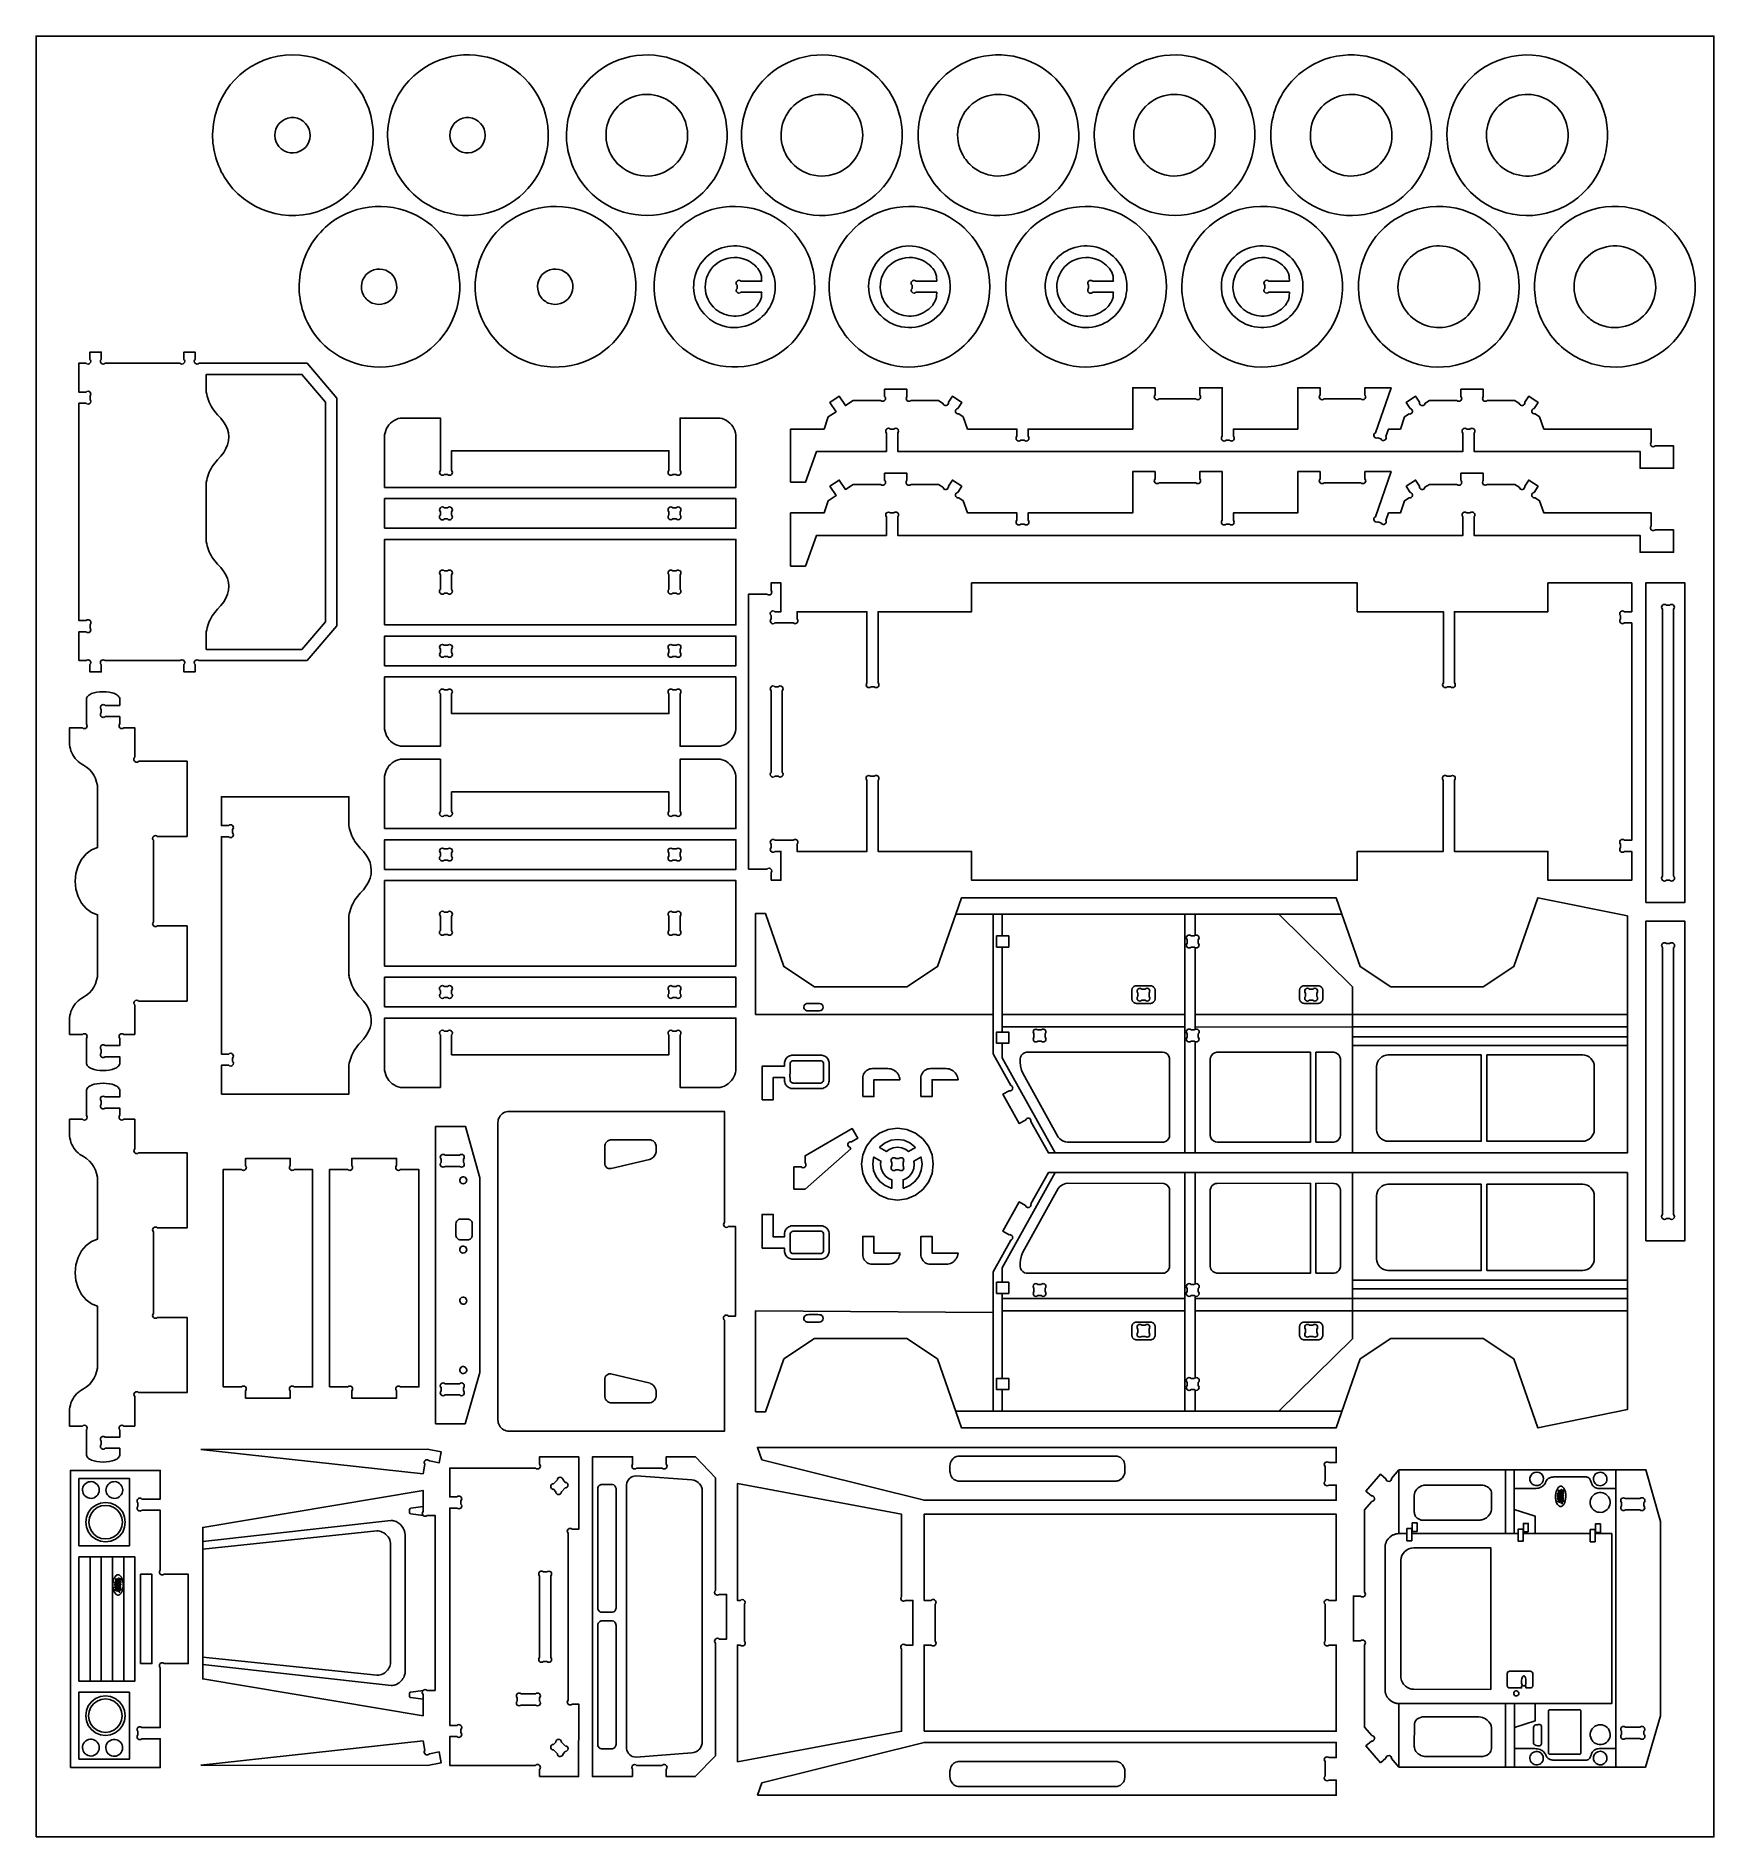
# Model space of a CAD drawing. Extents: x -10.1 to 64.9, y -6.1 to 74.4.
import ezdxf

# ---------------------------------------------------------------- set-up
doc = ezdxf.new("R2010")
doc.units = 0
doc.header["$MEASUREMENT"] = 0
doc.layers.get('0').update_dxf_attribs({"linetype": 'CONTINUOUS'})
doc.layers.add('ENGRAVING', color=1, linetype='CONTINUOUS')

msp = doc.modelspace()

# ---------------------------------------------------------------- linework, layer by layer
for points in [[(-10.123, -6.135), (64.877, -6.135), (64.877, 74.365), (-10.123, 74.365)], [(-2.511, 46.945), (1.76, 46.945), (2.82, 48.187), (2.82, 57.994), (1.759, 59.236), (-2.511, 59.236), (-2.511, 58.448), (-2.494, 58.355), (-2.472, 58.262), (-2.445, 58.171), (-2.414, 58.081), (-2.378, 57.992), (-2.338, 57.906), (-2.293, 57.822), (-2.245, 57.74), (-2.192, 57.66), (-2.136, 57.584), (-2.075, 57.51), (-2.011, 57.44), (-1.861, 57.285), (-1.737, 57.125), (-1.64, 56.96), (-1.569, 56.792), (-1.526, 56.621), (-1.511, 56.449), (-1.524, 56.271), (-1.566, 56.095), (-1.636, 55.921), (-1.734, 55.75), (-1.859, 55.583), (-2.011, 55.422), (-2.075, 55.352), (-2.136, 55.278), (-2.192, 55.201), (-2.245, 55.122), (-2.293, 55.04), (-2.338, 54.956), (-2.378, 54.869), (-2.414, 54.781), (-2.445, 54.691), (-2.472, 54.6), (-2.494, 54.507), (-2.511, 54.413), (-2.511, 51.768), (-2.494, 51.674), (-2.472, 51.581), (-2.445, 51.49), (-2.414, 51.4), (-2.378, 51.312), (-2.338, 51.225), (-2.294, 51.141), (-2.245, 51.059), (-2.192, 50.98), (-2.136, 50.903), (-2.075, 50.83), (-2.011, 50.759), (-1.862, 50.604), (-1.738, 50.444), (-1.64, 50.279), (-1.57, 50.111), (-1.527, 49.94), (-1.511, 49.768), (-1.525, 49.591), (-1.566, 49.414), (-1.636, 49.24), (-1.734, 49.069), (-1.86, 48.903), (-2.011, 48.742), (-2.075, 48.671), (-2.136, 48.597), (-2.192, 48.521), (-2.245, 48.441), (-2.294, 48.36), (-2.338, 48.275), (-2.378, 48.189), (-2.414, 48.101), (-2.445, 48.011), (-2.472, 47.919), (-2.494, 47.827), (-2.511, 47.733)], [(5.455, 52.363), (21.161, 52.363), (21.161, 53.692), (5.455, 53.692)], [(5.455, 48.046), (5.455, 51.863), (21.161, 51.863), (21.161, 48.046)], [(61.825, 35.631), (63.574, 35.63), (63.575, 49.921), (61.825, 49.922)], [(5.455, 46.218), (5.455, 47.546), (21.161, 47.546), (21.161, 46.218)], [(5.455, 37.113), (21.161, 37.113), (21.161, 38.442), (5.455, 38.442)], [(5.455, 32.796), (5.455, 36.613), (21.161, 36.613), (21.161, 32.796)], [(61.825, 20.506), (61.825, 34.797), (63.575, 34.796), (63.574, 20.505)], [(5.455, 30.968), (5.455, 32.296), (21.161, 32.296), (21.161, 30.968)], [(22.332, 26.815), (22.332, 28.314), (23.331, 28.314), (23.331, 28.433), (23.334, 28.483), (23.344, 28.532), (23.36, 28.579), (23.382, 28.624), (23.41, 28.665), (23.443, 28.703), (23.48, 28.735), (23.522, 28.763), (23.566, 28.785), (23.614, 28.801), (23.662, 28.811), (23.712, 28.814), (24.95, 28.814), (25, 28.811), (25.048, 28.801), (25.096, 28.785), (25.14, 28.763), (25.182, 28.735), (25.219, 28.703), (25.252, 28.665), (25.28, 28.624), (25.302, 28.579), (25.318, 28.532), (25.328, 28.483), (25.331, 28.433), (25.331, 27.697), (25.328, 27.647), (25.318, 27.598), (25.302, 27.551), (25.28, 27.506), (25.252, 27.465), (25.219, 27.427), (25.182, 27.394), (25.14, 27.366), (25.096, 27.344), (25.048, 27.328), (25, 27.319), (24.95, 27.315), (23.712, 27.315), (23.662, 27.319), (23.614, 27.328), (23.566, 27.344), (23.522, 27.366), (23.48, 27.394), (23.443, 27.427), (23.41, 27.465), (23.382, 27.506), (23.36, 27.551), (23.344, 27.598), (23.334, 27.647), (23.331, 27.697), (23.331, 27.815), (22.831, 27.815), (22.831, 26.815)], [(26.832, 26.963), (26.832, 27.712), (26.827, 27.774), (26.831, 27.836), (26.844, 27.897), (26.866, 27.955), (26.895, 28.01), (26.932, 28.06), (26.976, 28.104), (27.026, 28.141), (27.08, 28.171), (27.139, 28.193), (27.199, 28.206), (27.261, 28.211), (27.956, 28.211), (28.023, 28.206), (28.089, 28.194), (28.153, 28.173), (28.213, 28.145), (28.27, 28.109), (28.321, 28.067), (28.367, 28.018), (28.407, 27.964), (28.439, 27.905), (28.464, 27.843), (28.481, 27.778), (28.49, 27.712), (27.331, 27.712), (27.331, 26.963)], [(29.43, 26.963), (29.928, 26.963), (29.928, 27.712), (31.087, 27.712), (31.078, 27.778), (31.062, 27.843), (31.037, 27.905), (31.004, 27.964), (30.965, 28.018), (30.919, 28.067), (30.867, 28.109), (30.811, 28.145), (30.75, 28.173), (30.686, 28.194), (30.621, 28.206), (30.554, 28.211), (29.859, 28.211), (29.797, 28.206), (29.736, 28.193), (29.678, 28.171), (29.623, 28.141), (29.574, 28.104), (29.53, 28.06), (29.493, 28.01), (29.463, 27.955), (29.442, 27.897), (29.429, 27.836), (29.425, 27.774), (29.43, 27.712)], [(35.639, 25.065), (35.756, 24.984), (35.887, 24.933), (35.986, 24.921), (40.28, 24.924), (40.367, 24.951), (40.441, 25.001), (40.498, 25.07), (40.533, 25.153), (40.543, 25.23), (40.539, 28.678), (40.512, 28.765), (40.462, 28.839), (40.394, 28.895), (40.311, 28.931), (40.234, 28.94), (34.146, 28.939), (34.057, 28.916), (33.98, 28.87), (33.919, 28.804), (33.878, 28.723), (33.863, 28.631), (33.863, 28.492), (33.883, 28.34), (33.932, 28.144), (33.984, 28.005), (35.558, 25.153)], [(42.505, 24.977), (42.591, 24.935), (42.672, 24.921), (46.836, 24.921), (46.836, 28.94), (42.655, 28.939), (42.561, 28.915), (42.48, 28.866), (42.417, 28.796), (42.376, 28.71), (42.361, 28.63), (42.363, 25.215), (42.387, 25.121), (42.436, 25.04)], [(47.086, 24.921), (47.89, 24.922), (47.984, 24.946), (48.065, 24.995), (48.128, 25.065), (48.169, 25.151), (48.184, 25.231), (48.182, 28.646), (48.158, 28.74), (48.109, 28.821), (48.053, 28.875), (47.969, 28.921), (47.89, 28.939), (47.086, 28.94)], [(50.033, 25.054), (50.124, 25.005), (50.224, 24.973), (50.305, 24.963), (54.478, 24.962), (54.478, 28.82), (50.305, 28.82), (50.224, 28.809), (50.124, 28.778), (50.033, 28.729), (49.954, 28.663), (49.888, 28.584), (49.839, 28.493), (49.807, 28.392), (49.797, 28.312), (49.797, 25.471), (49.807, 25.39), (49.839, 25.29), (49.888, 25.199), (49.954, 25.119)], [(59.021, 24.963), (54.728, 24.962), (54.728, 28.82), (59.021, 28.82), (59.102, 28.809), (59.202, 28.778), (59.293, 28.729), (59.373, 28.663), (59.438, 28.584), (59.487, 28.493), (59.519, 28.392), (59.529, 28.312), (59.529, 25.471), (59.519, 25.39), (59.487, 25.29), (59.438, 25.199), (59.373, 25.119), (59.293, 25.054), (59.202, 25.005), (59.102, 24.973)], [(7.734, 12.337), (9.058, 12.337), (9.72, 14.633), (9.72, 23.325), (9.072, 25.628), (7.734, 25.628)], [(27.579, 22.551), (27.966, 22.391), (28.38, 22.336), (28.795, 22.391), (29.182, 22.551), (29.513, 22.805), (29.768, 23.137), (29.928, 23.524), (29.983, 23.939), (29.928, 24.353), (29.768, 24.74), (29.513, 25.072), (29.182, 25.326), (28.795, 25.487), (28.38, 25.541), (27.966, 25.487), (27.579, 25.326), (27.247, 25.072), (26.992, 24.74), (26.832, 24.353), (26.778, 23.939), (26.832, 23.524), (26.992, 23.137), (27.247, 22.805)], [(27.577, 24.69), (27.6, 24.719), (27.828, 24.895), (28.095, 25.005), (28.38, 25.043), (28.666, 25.005), (28.932, 24.895), (29.161, 24.719), (29.183, 24.69), (28.868, 24.508), (28.758, 24.592), (28.576, 24.668), (28.38, 24.693), (28.185, 24.668), (28.003, 24.592), (27.893, 24.508)], [(27.6, 23.158), (27.828, 22.982), (28.095, 22.872), (28.131, 22.867), (28.131, 23.232), (28.003, 23.285), (27.847, 23.405), (27.727, 23.561), (27.651, 23.743), (27.625, 23.939), (27.644, 24.076), (27.328, 24.258), (27.314, 24.224), (27.276, 23.939), (27.314, 23.653), (27.424, 23.387)], [(28.63, 22.867), (28.63, 23.232), (28.758, 23.285), (28.914, 23.405), (29.034, 23.561), (29.109, 23.743), (29.135, 23.939), (29.117, 24.076), (29.433, 24.258), (29.447, 24.224), (29.484, 23.939), (29.447, 23.653), (29.336, 23.387), (29.161, 23.158), (28.932, 22.982), (28.666, 22.872)], [(33.98, 19.134), (34.057, 19.087), (34.146, 19.065), (40.234, 19.063), (40.311, 19.073), (40.394, 19.108), (40.462, 19.165), (40.512, 19.239), (40.539, 19.325), (40.543, 22.773), (40.533, 22.85), (40.498, 22.933), (40.441, 23.002), (40.367, 23.052), (40.28, 23.079), (35.986, 23.083), (35.887, 23.07), (35.756, 23.02), (35.639, 22.939), (35.558, 22.85), (33.984, 19.998), (33.932, 19.86), (33.883, 19.664), (33.863, 19.512), (33.863, 19.372), (33.878, 19.281), (33.919, 19.2)], [(42.48, 19.138), (42.561, 19.089), (42.655, 19.065), (46.836, 19.063), (46.836, 23.083), (42.672, 23.082), (42.591, 23.068), (42.505, 23.027), (42.436, 22.964), (42.387, 22.883), (42.363, 22.789), (42.361, 19.374), (42.376, 19.293), (42.417, 19.207)], [(47.086, 19.063), (47.89, 19.065), (47.969, 19.083), (48.053, 19.128), (48.109, 19.182), (48.158, 19.263), (48.182, 19.357), (48.184, 22.772), (48.169, 22.853), (48.128, 22.938), (48.065, 23.008), (47.984, 23.057), (47.89, 23.081), (47.086, 23.083)], [(50.033, 19.275), (49.954, 19.34), (49.888, 19.419), (49.839, 19.51), (49.807, 19.611), (49.797, 19.691), (49.797, 22.533), (49.807, 22.613), (49.839, 22.714), (49.888, 22.805), (49.954, 22.884), (50.033, 22.949), (50.124, 22.999), (50.224, 23.03), (50.305, 23.04), (54.478, 23.041), (54.478, 19.183), (50.305, 19.184), (50.224, 19.194), (50.124, 19.225)], [(54.728, 19.183), (59.021, 19.184), (59.102, 19.194), (59.202, 19.225), (59.293, 19.275), (59.373, 19.34), (59.438, 19.419), (59.487, 19.51), (59.519, 19.611), (59.529, 19.691), (59.529, 22.533), (59.519, 22.613), (59.487, 22.714), (59.438, 22.805), (59.373, 22.884), (59.293, 22.949), (59.202, 22.999), (59.102, 23.03), (59.021, 23.04), (54.728, 23.041)], [(22.332, 20.19), (23.331, 20.19), (23.331, 20.072), (23.334, 20.022), (23.344, 19.973), (23.36, 19.926), (23.382, 19.881), (23.41, 19.84), (23.443, 19.802), (23.48, 19.769), (23.522, 19.741), (23.566, 19.719), (23.614, 19.703), (23.662, 19.694), (23.712, 19.69), (24.95, 19.69), (25, 19.694), (25.048, 19.703), (25.096, 19.719), (25.14, 19.741), (25.182, 19.769), (25.219, 19.802), (25.252, 19.84), (25.28, 19.881), (25.302, 19.926), (25.318, 19.973), (25.328, 20.022), (25.331, 20.072), (25.331, 20.808), (25.328, 20.858), (25.318, 20.907), (25.302, 20.954), (25.28, 20.999), (25.252, 21.04), (25.219, 21.078), (25.182, 21.11), (25.14, 21.138), (25.096, 21.16), (25.048, 21.176), (25, 21.186), (24.95, 21.189), (23.712, 21.189), (23.662, 21.186), (23.614, 21.176), (23.566, 21.16), (23.522, 21.138), (23.48, 21.11), (23.443, 21.078), (23.41, 21.04), (23.382, 20.999), (23.36, 20.954), (23.344, 20.907), (23.334, 20.858), (23.331, 20.808), (23.331, 20.689), (22.831, 20.689), (22.831, 21.689), (22.332, 21.689)], [(26.976, 19.57), (27.026, 19.533), (27.08, 19.503), (27.139, 19.481), (27.199, 19.468), (27.261, 19.463), (27.956, 19.463), (28.023, 19.467), (28.089, 19.48), (28.153, 19.5), (28.213, 19.529), (28.27, 19.565), (28.321, 19.607), (28.367, 19.656), (28.407, 19.71), (28.439, 19.769), (28.464, 19.831), (28.481, 19.896), (28.49, 19.962), (27.331, 19.962), (27.331, 20.711), (26.832, 20.711), (26.832, 19.962), (26.827, 19.9), (26.831, 19.838), (26.844, 19.777), (26.866, 19.719), (26.895, 19.664), (26.932, 19.614)], [(29.574, 19.57), (29.623, 19.533), (29.678, 19.503), (29.736, 19.481), (29.797, 19.468), (29.859, 19.463), (30.554, 19.463), (30.621, 19.467), (30.686, 19.48), (30.75, 19.5), (30.811, 19.529), (30.867, 19.565), (30.919, 19.607), (30.965, 19.656), (31.004, 19.71), (31.037, 19.769), (31.062, 19.831), (31.078, 19.896), (31.087, 19.962), (29.928, 19.962), (29.928, 20.711), (29.43, 20.711), (29.43, 19.962), (29.425, 19.9), (29.429, 19.838), (29.442, 19.777), (29.463, 19.719), (29.493, 19.664), (29.53, 19.614)], [(30.907, 9.849), (30.94, 9.826), (30.976, 9.807), (31.052, 9.781), (31.092, 9.774), (38.162, 9.773), (38.203, 9.777), (38.242, 9.786), (38.281, 9.799), (38.351, 9.837), (38.414, 9.889), (38.441, 9.919), (38.488, 9.988), (38.529, 10.087), (38.539, 10.13), (38.547, 10.22), (38.546, 10.467), (38.534, 10.556), (38.507, 10.638), (38.478, 10.694), (38.454, 10.729), (38.399, 10.789), (38.334, 10.838), (38.317, 10.847), (38.242, 10.878), (38.203, 10.886), (38.141, 10.892), (31.092, 10.889), (31.013, 10.872), (30.94, 10.838), (30.907, 10.815), (30.861, 10.775), (30.821, 10.729), (30.777, 10.657), (30.753, 10.598), (30.736, 10.534), (30.728, 10.444), (30.728, 10.197), (30.733, 10.152), (30.746, 10.087), (30.768, 10.026), (30.797, 9.97), (30.847, 9.903)], [(16.403, -2.451), (16.36, -2.403), (16.324, -2.349), (16.288, -2.268), (16.27, -2.179), (16.267, -2.132), (16.27, 9.612), (16.288, 9.701), (16.304, 9.742), (16.347, 9.819), (16.404, 9.884), (16.436, 9.912), (16.51, 9.957), (16.551, 9.974), (16.615, 9.992), (16.707, 10.001), (19.191, 9.822), (19.284, 9.807), (19.328, 9.793), (19.411, 9.752), (19.468, 9.713), (19.534, 9.648), (19.587, 9.574), (19.618, 9.512), (19.645, 9.423), (19.654, 9.353), (19.652, -1.93), (19.649, -1.954), (19.626, -2.044), (19.587, -2.127), (19.575, -2.147), (19.518, -2.219), (19.502, -2.236), (19.431, -2.294), (19.371, -2.328), (19.284, -2.361), (19.191, -2.376), (16.707, -2.568), (16.615, -2.559), (16.53, -2.533), (16.472, -2.504)], [(30.907, -3.805), (30.861, -3.765), (30.821, -3.719), (30.777, -3.648), (30.753, -3.588), (30.736, -3.524), (30.728, -3.434), (30.728, -3.187), (30.733, -3.142), (30.746, -3.077), (30.768, -3.016), (30.797, -2.96), (30.847, -2.894), (30.907, -2.839), (30.94, -2.816), (30.976, -2.798), (31.052, -2.771), (31.092, -2.765), (38.162, -2.763), (38.203, -2.768), (38.242, -2.776), (38.281, -2.79), (38.351, -2.827), (38.414, -2.879), (38.441, -2.909), (38.488, -2.978), (38.529, -3.077), (38.539, -3.12), (38.547, -3.21), (38.546, -3.457), (38.534, -3.546), (38.507, -3.628), (38.478, -3.684), (38.454, -3.719), (38.399, -3.78), (38.334, -3.828), (38.317, -3.838), (38.242, -3.868), (38.203, -3.877), (38.141, -3.882), (31.092, -3.88), (31.013, -3.862), (30.94, -3.828)]]:
    msp.add_lwpolyline(points, close=True)
for points in [[(-1.71, 68.068, 0.860573), (4.843, 70.811, 0.861345), (-2.226, 70.115, 0.074492), (-2.121, 69.05, 0.074938)], [(6.207, 67.922, 0.69424), (12.748, 69.503, 0.694663), (6.77, 72.589, 0.180176), (5.618, 70.359, 0.180471)], [(14.203, 67.923, 0.694239), (20.742, 69.503, 0.694663), (14.765, 72.588, 0.180175), (13.614, 70.358, 0.180471)], [(22.126, 67.782, 0.685419), (28.575, 69.588, 0.685779), (22.589, 72.588, 0.186395), (21.428, 70.273, 0.186648)], [(30.127, 67.647, 0.685478), (36.481, 69.759, 0.685668), (30.358, 72.47, 0.186474), (29.31, 70.102, 0.186607)], [(37.791, 67.923, 0.694239), (44.33, 69.503, 0.694663), (38.354, 72.588, 0.180175), (37.203, 70.358, 0.180471)], [(45.892, 67.647, 0.685478), (52.246, 69.759, 0.685668), (46.123, 72.47, 0.186474), (45.075, 70.102, 0.186607)], [(53.994, 67.392, 0.820703), (59.85, 71.305, 0.820654), (52.942, 69.931, 0.098506), (53.216, 68.557, 0.098477)], [(15.575, 69.062, -0.686403), (17.783, 71.654, -0.685501), (17.889, 68.25, -0.186591), (16.578, 68.209, -0.185956)], [(23.443, 68.986, -0.686416), (25.521, 71.681, -0.685299), (25.793, 68.286, -0.186733), (24.485, 68.182, -0.185947)], [(31.384, 68.912, -0.823687), (33.911, 71.446, -0.822106), (32.528, 68.144, -0.097631), (31.884, 68.414, -0.096679)], [(39.255, 68.912, -0.823687), (41.782, 71.446, -0.822106), (40.399, 68.144, -0.097631), (39.755, 68.414, -0.096679)], [(47.2, 68.84, -0.713331), (49.139, 71.693, -0.712365), (49.371, 68.25, -0.167975), (48.186, 68.17, -0.167317)], [(55.125, 68.771, -0.731635), (57.012, 71.693, -0.730953), (57.16, 68.217, -0.155433), (56.056, 68.17, -0.154978)], [(0.616, 69.623, -0.929808), (2.018, 70.34, -0.930242), (0.734, 69.428, -0.03614), (0.668, 69.522, -0.036372)], [(8.439, 69.623, -0.929808), (9.841, 70.34, -0.930242), (8.558, 69.428, -0.03614), (8.491, 69.522, -0.036372)], [(2.251, 61.15, 0.69424), (8.793, 62.73, 0.694663), (2.814, 65.817, 0.180176), (1.663, 63.586, 0.180471)], [(10.222, 61.009, 0.68542), (16.674, 62.816, 0.685779), (10.685, 65.817, 0.186395), (9.525, 63.501, 0.186648)], [(18.218, 61.01, 0.685419), (24.667, 62.816, 0.685779), (18.681, 65.816, 0.186395), (17.521, 63.5, 0.186648)], [(26.261, 60.744, 0.685564), (32.507, 63.158, 0.685564), (26.261, 65.573, 0.186546), (25.328, 63.158, 0.186546)], [(34.155, 60.744, 0.685564), (40.401, 63.158, 0.685564), (34.155, 65.573, 0.186546), (33.222, 63.158, 0.186546)], [(42.145, 60.619, 0.820703), (48.001, 64.533, 0.820654), (41.093, 63.158, 0.098506), (41.366, 61.784, 0.098477)], [(50.163, 60.501, 0.740634), (56.065, 64.016, 0.740349), (49.205, 64.393, 0.149194), (49.09, 62.302, 0.149007)], [(58.164, 60.388, 0.731469), (63.916, 64.1, 0.731116), (57.076, 64.393, 0.155324), (56.983, 62.219, 0.155088)], [(19.535, 62.214, -0.686416), (21.614, 64.908, -0.685299), (21.885, 61.514, -0.186733), (20.578, 61.409, -0.185947)], [(22.315, 62.909), (21.386, 62.909, -1), (21.209, 63.086), (21.209, 63.231, -1), (21.386, 63.408), (22.315, 63.408, 0.000631), (22.298, 63.635, 0.074019), (22.28, 63.716, 0.096508), (22.071, 64.049, 0.152428), (21.383, 64.437, 0.235869), (20.238, 64.143, 0.463748), (20.262, 62.148, 0.167656), (21.067, 61.847, 0.167095), (21.889, 62.107, 0.066322), (22.132, 62.342, 0.075131), (22.28, 62.601, 0.074019), (22.298, 62.682, 0.000631)], [(27.406, 62.14, -0.823687), (29.932, 64.674, -0.822106), (28.55, 61.372, -0.097631), (27.905, 61.642, -0.096679)], [(30.138, 62.909), (29.209, 62.909, -1), (29.032, 63.086), (29.032, 63.231, -1), (29.209, 63.408), (30.138, 63.408, 0.000631), (30.122, 63.635, 0.074019), (30.103, 63.716, 0.096508), (29.894, 64.049, 0.152428), (29.206, 64.437, 0.235869), (28.061, 64.143, 0.463748), (28.086, 62.148, 0.167656), (28.89, 61.847, 0.167095), (29.712, 62.107, 0.066322), (29.955, 62.342, 0.075131), (30.103, 62.601, 0.074019), (30.122, 62.682, 0.000631)], [(35.351, 62.068, -0.713331), (37.29, 64.92, -0.712365), (37.522, 61.477, -0.167975), (36.337, 61.398, -0.167317)], [(38.032, 62.909), (37.103, 62.909, -1), (36.927, 63.086), (36.927, 63.231, -1), (37.103, 63.408), (38.032, 63.408, 0.000631), (38.016, 63.635, 0.074019), (37.997, 63.716, 0.096508), (37.788, 64.049, 0.152428), (37.1, 64.437, 0.235869), (35.955, 64.143, 0.463748), (35.98, 62.148, 0.167656), (36.785, 61.847, 0.167095), (37.607, 62.107, 0.066322), (37.849, 62.342, 0.075131), (37.997, 62.601, 0.074019), (38.016, 62.682, 0.000631)], [(43.276, 61.999, -0.731635), (45.162, 64.921, -0.730953), (45.31, 61.445, -0.155433), (44.207, 61.398, -0.154978)], [(45.903, 62.909), (44.974, 62.909, -1), (44.797, 63.086), (44.797, 63.231, -1), (44.974, 63.408), (45.903, 63.408, 0.000631), (45.887, 63.635, 0.074019), (45.868, 63.716, 0.096508), (45.659, 64.049, 0.152428), (44.971, 64.437, 0.235869), (43.826, 64.143, 0.463748), (43.851, 62.148, 0.167656), (44.655, 61.847, 0.167095), (45.477, 62.107, 0.066322), (45.72, 62.342, 0.075131), (45.868, 62.601, 0.074019), (45.887, 62.682, 0.000631)], [(51.228, 61.932, -0.750257), (53.058, 64.921, -0.749956), (53.12, 61.416, -0.142886), (52.099, 61.398, -0.142689)], [(59.159, 61.869, -0.82071), (61.146, 64.843, -0.820647), (60.449, 61.335, -0.09851), (59.751, 61.473, -0.098472)], [(4.517, 62.782, -0.844559), (5.744, 63.745, -0.844255), (4.904, 62.431, -0.084449), (4.681, 62.573, -0.08427)], [(12.388, 62.782, -0.844559), (13.615, 63.745, -0.844255), (12.775, 62.431, -0.084449), (12.552, 62.573, -0.08427)], [(-8.211, 46.445), (-7.888, 46.445, -1), (-7.711, 46.268), (-7.711, 45.945), (-7.211, 45.945), (-7.211, 46.268, -1), (-7.034, 46.445), (-3.688, 46.445, -1), (-3.511, 46.268), (-3.511, 45.945), (-3.011, 45.945), (-3.011, 46.268, -1), (-2.835, 46.445), (1.99, 46.445), (3.32, 48.003), (3.32, 58.178), (1.99, 59.736), (-2.834, 59.736, -1), (-3.011, 59.913), (-3.011, 60.236), (-3.511, 60.236), (-3.511, 59.913, -1), (-3.688, 59.736), (-7.035, 59.736, -1), (-7.211, 59.913), (-7.211, 60.236), (-7.711, 60.236), (-7.711, 59.913, -1), (-7.888, 59.736), (-8.211, 59.736), (-8.21, 58.448), (-7.886, 58.448, -1), (-7.709, 58.272), (-7.709, 58.125, -1), (-7.886, 57.948), (-8.209, 57.948), (-8.209, 48.233), (-7.886, 48.233, -1), (-7.709, 48.056), (-7.709, 47.91, -1), (-7.886, 47.733), (-8.21, 47.733)], [(23.604, 54.419), (24.268, 54.419), (24.768, 55.796), (27.891, 55.796), (27.892, 56.62, -1), (28.069, 56.796), (28.215, 56.796, -1), (28.391, 56.62), (28.391, 55.796), (53.652, 55.796), (53.652, 56.62, -1), (53.829, 56.796), (53.974, 56.796, -1), (54.151, 56.62), (54.151, 55.796), (61.575, 55.796), (61.575, 55.042), (63.075, 55.042), (63.075, 56.042), (62.252, 56.042, -1), (62.075, 56.218), (62.075, 56.796), (57.273, 56.796), (57.083, 57.341), (56.885, 57.472, -1), (56.835, 57.717), (57.014, 57.987), (56.597, 58.263), (56.418, 57.993, -1), (56.173, 57.944), (55.975, 58.075), (54.744, 58.075, -1), (54.567, 58.252), (54.567, 58.575), (53.567, 58.575), (53.567, 58.252, -1), (53.39, 58.075), (52.158, 58.075), (51.96, 57.944, -1), (51.715, 57.993), (51.537, 58.263), (51.12, 57.987), (51.299, 57.717, -1), (51.249, 57.472), (51.051, 57.341), (50.86, 56.796), (50.33, 56.796), (50.214, 56.463, -1), (49.989, 56.355), (49.85, 56.403, -1), (49.742, 56.628), (50.448, 58.644), (49.273, 58.644), (49.273, 58.321, -1), (49.096, 58.144), (47.449, 58.144, -1), (47.273, 58.321), (47.273, 58.644), (46.273, 58.644), (46.273, 56.796), (43.395, 56.796), (43.395, 56.473, -1), (43.219, 56.296), (43.072, 56.296, -1), (42.895, 56.473), (42.895, 58.644), (41.895, 58.644), (41.895, 58.321, -1), (41.719, 58.144), (40.072, 58.144, -1), (39.895, 58.321), (39.895, 58.644), (38.895, 58.644), (38.895, 56.796), (34.221, 56.796), (34.221, 56.473, -1), (34.044, 56.296), (33.898, 56.296, -1), (33.721, 56.473), (33.721, 56.796), (31.513, 56.796), (31.323, 57.341), (31.125, 57.472, -1), (31.075, 57.717), (31.254, 57.987), (30.837, 58.263), (30.658, 57.993, -1), (30.413, 57.944), (30.215, 58.075), (28.984, 58.075, -1), (28.807, 58.252), (28.807, 58.575), (27.807, 58.575), (27.807, 58.252, -1), (27.63, 58.075), (26.398, 58.075), (26.053, 57.846), (25.777, 58.263), (25.36, 57.987), (25.636, 57.57), (25.291, 57.341), (25.1, 56.796), (23.604, 56.796)], [(5.455, 54.192), (5.455, 56.431), (5.46, 56.532), (5.478, 56.63), (5.506, 56.726), (5.545, 56.819), (5.595, 56.906), (5.654, 56.987), (5.723, 57.06), (5.799, 57.125), (5.882, 57.181), (5.971, 57.227), (6.065, 57.263), (6.162, 57.288), (7.95, 57.288), (7.95, 54.946, 1), (8.127, 54.769), (8.273, 54.769, 1), (8.45, 54.946), (8.45, 55.828), (18.165, 55.828), (18.165, 54.946, 1), (18.342, 54.769), (18.489, 54.769, 1), (18.665, 54.946), (18.665, 57.288), (20.453, 57.288), (20.55, 57.263), (20.644, 57.227), (20.733, 57.181), (20.816, 57.125), (20.893, 57.06), (20.961, 56.987), (21.02, 56.906), (21.07, 56.819), (21.109, 56.726), (21.138, 56.63), (21.155, 56.532), (21.161, 56.431), (21.161, 54.192)], [(23.604, 50.669), (23.604, 53.046), (25.1, 53.046), (25.291, 53.591), (25.636, 53.82), (25.36, 54.237), (25.777, 54.513), (26.053, 54.096), (26.398, 54.325), (27.63, 54.325, 1), (27.807, 54.502), (27.807, 54.825), (28.807, 54.825), (28.807, 54.502, 1), (28.984, 54.325), (30.215, 54.325), (30.413, 54.194, 1), (30.658, 54.243), (30.837, 54.513), (31.254, 54.237), (31.075, 53.967, 1), (31.125, 53.722), (31.323, 53.591), (31.513, 53.046), (33.721, 53.046), (33.721, 52.723, 1), (33.898, 52.546), (34.044, 52.546, 1), (34.221, 52.723), (34.221, 53.046), (38.895, 53.046), (38.895, 54.894), (39.895, 54.894), (39.895, 54.571, 1), (40.072, 54.394), (41.719, 54.394, 1), (41.895, 54.571), (41.895, 54.894), (42.895, 54.894), (42.895, 52.723, 1), (43.072, 52.546), (43.219, 52.546, 1), (43.395, 52.723), (43.395, 53.046), (46.273, 53.046), (46.273, 54.894), (47.273, 54.894), (47.273, 54.571, 1), (47.449, 54.394), (49.096, 54.394, 1), (49.273, 54.571), (49.273, 54.894), (50.448, 54.894), (49.742, 52.878, 1), (49.85, 52.653), (49.989, 52.605, 1), (50.214, 52.713), (50.33, 53.046), (50.86, 53.046), (51.051, 53.591), (51.249, 53.722, 1), (51.299, 53.967), (51.12, 54.237), (51.537, 54.513), (51.715, 54.243, 1), (51.96, 54.194), (52.158, 54.325), (53.39, 54.325, 1), (53.567, 54.502), (53.567, 54.825), (54.567, 54.825), (54.567, 54.502, 1), (54.744, 54.325), (55.975, 54.325), (56.173, 54.194, 1), (56.418, 54.243), (56.597, 54.513), (57.014, 54.237), (56.835, 53.967, 1), (56.885, 53.722), (57.083, 53.591), (57.273, 53.046), (62.075, 53.046), (62.075, 52.468, 1), (62.252, 52.292), (63.075, 52.292), (63.075, 51.292), (61.575, 51.292), (61.575, 52.046), (54.151, 52.046), (54.151, 52.87, 1), (53.974, 53.046), (53.829, 53.046, 1), (53.652, 52.87), (53.652, 52.046), (28.391, 52.046), (28.391, 52.87, 1), (28.215, 53.046), (28.069, 53.046, 1), (27.892, 52.87), (27.891, 52.046), (24.768, 52.046), (24.268, 50.669)], [(8.127, 52.777), (8.273, 52.777, 1), (8.45, 52.954), (8.45, 53.101, 1), (8.273, 53.277), (8.127, 53.277, 1), (7.95, 53.101), (7.95, 52.954, 1)], [(18.342, 53.277), (18.489, 53.277, -1), (18.665, 53.101), (18.665, 52.954, -1), (18.489, 52.777), (18.342, 52.777, -1), (18.165, 52.954), (18.165, 53.101, -1)], [(7.95, 49.632), (7.95, 50.278, -1), (8.127, 50.455), (8.273, 50.455, -1), (8.45, 50.278), (8.45, 49.632, -1), (8.273, 49.455), (8.127, 49.455, -1)], [(18.665, 50.278), (18.665, 49.632, -1), (18.489, 49.455), (18.342, 49.455, -1), (18.165, 49.632), (18.165, 50.278, -1), (18.342, 50.455), (18.489, 50.455, -1)], [(22.729, 36.63), (22.729, 36.954, 1), (22.552, 37.13), (21.729, 37.13), (21.729, 49.421), (22.552, 49.421, 1), (22.729, 49.598), (22.729, 49.921), (23.17, 49.921), (23.17, 48.634), (22.906, 48.634, 1), (22.729, 48.457), (22.729, 48.31, 1), (22.906, 48.134), (23.716, 48.134, 1), (23.893, 48.31), (23.893, 48.634), (27.017, 48.633), (27.018, 45.453, 1), (27.195, 45.276), (27.341, 45.276, 1), (27.518, 45.453), (27.516, 48.634), (31.694, 48.634), (31.694, 49.921), (48.93, 49.921), (48.93, 48.634), (52.78, 48.633), (52.781, 45.453, 1), (52.958, 45.276), (53.101, 45.276, 1), (53.277, 45.453), (53.276, 48.633), (57.453, 48.634), (57.453, 49.921), (61.2, 49.921), (61.2, 48.634), (60.877, 48.634, 1), (60.7, 48.457), (60.7, 48.31, 1), (60.877, 48.134), (61.2, 48.134), (61.2, 38.418), (60.877, 38.418, 1), (60.7, 38.241), (60.7, 38.095, 1), (60.877, 37.918), (61.2, 37.918), (61.2, 36.63), (57.453, 36.63), (57.453, 37.918), (53.278, 37.918), (53.278, 41.099, 1), (53.101, 41.276), (52.954, 41.276, 1), (52.777, 41.099), (52.777, 37.918), (48.93, 37.918), (48.93, 36.63), (31.694, 36.63), (31.694, 37.918), (27.516, 37.918), (27.516, 41.099, 1), (27.34, 41.276), (27.194, 41.276, 1), (27.017, 41.099), (27.017, 37.918), (23.893, 37.918), (23.893, 38.241, 1), (23.716, 38.418), (22.906, 38.418, 1), (22.729, 38.241), (22.729, 38.095, 1), (22.906, 37.918), (23.17, 37.918), (23.17, 36.63)], [(62.573, 36.807), (62.574, 48.745, -1), (62.751, 48.921), (62.897, 48.921, -1), (63.074, 48.744), (63.073, 36.807, -1), (62.897, 36.63), (62.75, 36.63, -1)], [(8.273, 46.632), (8.127, 46.632, -1), (7.95, 46.809), (7.95, 46.955, -1), (8.127, 47.132), (8.273, 47.132, -1), (8.45, 46.955), (8.45, 46.809, -1)], [(18.342, 46.632), (18.489, 46.632, 1), (18.665, 46.809), (18.665, 46.955, 1), (18.489, 47.132), (18.342, 47.132, 1), (18.165, 46.955), (18.165, 46.809, 1)], [(5.654, 42.923), (5.595, 43.004), (5.545, 43.091), (5.506, 43.183), (5.478, 43.279), (5.46, 43.378), (5.455, 43.478), (5.455, 45.718), (21.161, 45.718), (21.161, 43.478), (21.155, 43.378), (21.138, 43.279), (21.109, 43.183), (21.07, 43.091), (21.02, 43.004), (20.961, 42.923), (20.893, 42.849), (20.816, 42.784), (20.733, 42.728), (20.644, 42.682), (20.55, 42.646), (20.453, 42.622), (18.665, 42.622), (18.665, 44.964, 1), (18.489, 45.141), (18.342, 45.141, 1), (18.165, 44.964), (18.165, 44.081), (8.45, 44.081), (8.45, 44.964, 1), (8.273, 45.141), (8.127, 45.141, 1), (7.95, 44.964), (7.95, 42.622), (6.162, 42.622), (6.065, 42.646), (5.971, 42.682), (5.882, 42.728), (5.799, 42.784), (5.723, 42.849)], [(23.229, 41.453), (23.229, 45.099, 1), (23.052, 45.276), (22.906, 45.276, 1), (22.729, 45.099), (22.729, 41.453, 1), (22.906, 41.276), (23.052, 41.276, 1)], [(-7.836, 28.352), (-7.856, 28.389), (-7.869, 28.428), (-7.873, 28.47), (-7.873, 29.558, 1), (-8.05, 29.735), (-8.621, 29.735), (-8.621, 30.482), (-8.609, 30.578), (-8.588, 30.672), (-8.56, 30.765), (-8.523, 30.854), (-8.48, 30.94), (-8.429, 31.022), (-8.371, 31.1), (-8.307, 31.172), (-8.237, 31.239), (-8.161, 31.299), (-8.081, 31.353), (-7.996, 31.397), (-7.86, 31.488), (-7.737, 31.596), (-7.63, 31.719), (-7.539, 31.855), (-7.466, 32.002), (-7.414, 32.157), (-7.382, 32.317), (-7.371, 32.48), (-7.371, 35.088), (-7.641, 35.191), (-7.884, 35.369), (-8.089, 35.612), (-8.243, 35.907), (-8.339, 36.238), (-8.371, 36.588), (-8.339, 36.938), (-8.243, 37.269), (-8.089, 37.564), (-7.884, 37.807), (-7.641, 37.985), (-7.371, 38.088), (-7.371, 40.696), (-7.382, 40.859), (-7.414, 41.019), (-7.467, 41.174), (-7.539, 41.321), (-7.63, 41.457), (-7.738, 41.579), (-7.86, 41.687), (-7.996, 41.778), (-8.081, 41.825), (-8.161, 41.878), (-8.237, 41.939), (-8.307, 42.005), (-8.371, 42.078), (-8.429, 42.155), (-8.48, 42.237), (-8.523, 42.323), (-8.56, 42.413), (-8.588, 42.505), (-8.609, 42.599), (-8.621, 42.695), (-8.621, 43.445), (-8.05, 43.445, 1), (-7.873, 43.622), (-7.873, 44.71), (-7.869, 44.752), (-7.856, 44.791), (-7.836, 44.828), (-7.809, 44.862), (-7.775, 44.893), (-7.735, 44.921), (-7.69, 44.947), (-7.639, 44.97), (-7.526, 45.008), (-7.4, 45.035), (-7.265, 45.051), (-7.125, 45.056), (-6.985, 45.051), (-6.85, 45.035), (-6.724, 45.008), (-6.611, 44.97), (-6.56, 44.947), (-6.515, 44.921), (-6.475, 44.893), (-6.441, 44.862), (-6.414, 44.828), (-6.394, 44.791), (-6.381, 44.752), (-6.377, 44.443), (-7.031, 44.443, 1), (-7.208, 44.266), (-7.208, 44.121, 1), (-7.031, 43.944), (-6.377, 43.944), (-6.377, 43.622, 1), (-6.2, 43.445), (-5.712, 43.445), (-5.712, 42.124, 1), (-5.535, 41.947), (-3.374, 41.948), (-3.374, 38.591), (-4.697, 38.591, 1), (-4.874, 38.414), (-4.874, 34.767, 1), (-4.697, 34.59), (-3.374, 34.59), (-3.374, 31.232), (-5.535, 31.232, 1), (-5.712, 31.055), (-5.712, 29.735), (-6.2, 29.735, 1), (-6.377, 29.558), (-6.377, 29.236), (-7.031, 29.236, 1), (-7.208, 29.059), (-7.208, 28.914, 1), (-7.031, 28.737), (-6.377, 28.737), (-6.377, 28.47), (-6.381, 28.428), (-6.394, 28.389), (-6.414, 28.352), (-6.441, 28.319), (-6.475, 28.287), (-6.515, 28.259), (-6.56, 28.233), (-6.611, 28.21), (-6.724, 28.173), (-6.85, 28.146), (-6.985, 28.129), (-7.125, 28.124), (-7.265, 28.129), (-7.4, 28.146), (-7.526, 28.173), (-7.639, 28.21), (-7.69, 28.233), (-7.735, 28.259), (-7.775, 28.287), (-7.809, 28.319)], [(5.455, 38.942), (21.161, 38.942), (21.161, 41.181), (21.155, 41.282), (21.138, 41.38), (21.109, 41.476), (21.07, 41.569), (21.02, 41.656), (20.961, 41.737), (20.893, 41.81), (20.816, 41.875), (20.733, 41.931), (20.644, 41.977), (20.55, 42.013), (20.453, 42.038), (18.665, 42.038), (18.665, 39.696, -1), (18.489, 39.519), (18.342, 39.519, -1), (18.165, 39.696), (18.165, 40.578), (8.45, 40.578), (8.45, 39.696, -1), (8.273, 39.519), (8.127, 39.519, -1), (7.95, 39.696), (7.95, 42.038), (6.162, 42.038), (6.065, 42.013), (5.971, 41.977), (5.882, 41.931), (5.799, 41.875), (5.723, 41.81), (5.654, 41.737), (5.595, 41.656), (5.545, 41.569), (5.506, 41.476), (5.478, 41.38), (5.46, 41.282), (5.455, 41.181)], [(-1.836, 27.07), (3.864, 27.07), (3.864, 28.358), (3.881, 28.452), (3.903, 28.544), (3.93, 28.636), (3.961, 28.726), (3.997, 28.814), (4.037, 28.9), (4.081, 28.985), (4.13, 29.066), (4.183, 29.146), (4.239, 29.222), (4.3, 29.296), (4.364, 29.367), (4.515, 29.528), (4.641, 29.694), (4.739, 29.865), (4.809, 30.039), (4.85, 30.216), (4.864, 30.393), (4.848, 30.565), (4.805, 30.736), (4.735, 30.904), (4.637, 31.069), (4.513, 31.229), (4.364, 31.384), (4.3, 31.455), (4.239, 31.528), (4.183, 31.605), (4.13, 31.684), (4.081, 31.766), (4.037, 31.85), (3.997, 31.937), (3.961, 32.025), (3.93, 32.115), (3.903, 32.206), (3.881, 32.299), (3.864, 32.393), (3.864, 35.038), (3.881, 35.132), (3.903, 35.225), (3.93, 35.316), (3.961, 35.406), (3.997, 35.494), (4.037, 35.581), (4.082, 35.665), (4.13, 35.747), (4.183, 35.826), (4.239, 35.903), (4.3, 35.977), (4.364, 36.047), (4.516, 36.208), (4.641, 36.375), (4.739, 36.546), (4.809, 36.72), (4.851, 36.896), (4.864, 37.074), (4.849, 37.246), (4.806, 37.417), (4.735, 37.585), (4.638, 37.75), (4.514, 37.91), (4.364, 38.065), (4.3, 38.135), (4.239, 38.209), (4.183, 38.285), (4.13, 38.365), (4.082, 38.447), (4.037, 38.531), (3.997, 38.617), (3.961, 38.706), (3.93, 38.796), (3.903, 38.887), (3.881, 38.98), (3.864, 39.073), (3.864, 40.361), (-1.836, 40.361), (-1.835, 39.073), (-1.511, 39.073, -1), (-1.334, 38.897), (-1.334, 38.75, -1), (-1.511, 38.573), (-1.834, 38.573), (-1.834, 28.858), (-1.511, 28.858, -1), (-1.334, 28.681), (-1.334, 28.535, -1), (-1.511, 28.358), (-1.835, 28.358)], [(8.127, 37.527), (8.273, 37.527, 1), (8.45, 37.704), (8.45, 37.851, 1), (8.273, 38.027), (8.127, 38.027, 1), (7.95, 37.851), (7.95, 37.704, 1)], [(18.342, 38.027), (18.489, 38.027, -1), (18.665, 37.851), (18.665, 37.704, -1), (18.489, 37.527), (18.342, 37.527, -1), (18.165, 37.704), (18.165, 37.851, -1)], [(22.031, 30.622), (32.654, 30.622), (32.654, 28.873), (33.443, 27.461, -1), (33.374, 27.22), (33.092, 27.063), (33.824, 25.752), (34.106, 25.91, -1), (34.346, 25.842), (35.13, 24.439), (35.428, 24.439), (41.221, 24.439), (41.689, 24.439), (48.714, 24.439), (61.006, 24.439), (61.006, 29.248), (61.006, 29.637), (61.006, 30.071), (61.006, 30.622), (61.006, 35.035), (57.009, 35.85), (55.93, 32.77), (54.557, 31.86), (50.439, 31.86), (49.066, 32.77), (48.247, 35.108), (47.987, 35.85), (31.249, 35.85), (30.989, 35.108), (30.17, 32.77), (28.797, 31.86), (24.679, 31.86), (23.306, 32.77), (22.477, 35.136), (22.031, 35.136)], [(8.273, 34.205), (8.127, 34.205, -1), (7.95, 34.382), (7.95, 35.028, -1), (8.127, 35.205), (8.273, 35.205, -1), (8.45, 35.028), (8.45, 34.382, -1)], [(18.665, 35.028), (18.665, 34.382, -1), (18.489, 34.205), (18.342, 34.205, -1), (18.165, 34.382), (18.165, 35.028, -1), (18.342, 35.205), (18.489, 35.205, -1)], [(41.504, 34.14), (41.65, 34.14, -1), (41.827, 33.963), (41.827, 33.816, -1), (41.65, 33.64), (41.504, 33.64, -1), (41.327, 33.816), (41.327, 33.963, -1)], [(63.073, 21.682), (63.074, 33.619, 1), (62.897, 33.796), (62.751, 33.796, 1), (62.574, 33.62), (62.573, 21.682, 1), (62.75, 21.505), (62.897, 21.505, 1)], [(8.127, 31.882), (8.273, 31.882, -1), (8.45, 31.705), (8.45, 31.559, -1), (8.273, 31.382), (8.127, 31.382, -1), (7.95, 31.559), (7.95, 31.705, -1)], [(18.342, 31.382), (18.489, 31.382, 1), (18.665, 31.559), (18.665, 31.705, 1), (18.489, 31.882), (18.342, 31.882, 1), (18.165, 31.705), (18.165, 31.559, 1)], [(39.625, 31.586), (39.625, 31.44, -1), (39.449, 31.263), (39.303, 31.263, -1), (39.127, 31.44), (39.127, 31.586, -1), (39.303, 31.762), (39.449, 31.762, -1)], [(46.622, 31.44), (46.622, 31.586, -1), (46.799, 31.762), (46.946, 31.762, -1), (47.122, 31.586), (47.122, 31.44, -1), (46.946, 31.263), (46.799, 31.263, -1)], [(5.654, 27.673), (5.595, 27.754), (5.545, 27.841), (5.506, 27.933), (5.478, 28.029), (5.46, 28.128), (5.455, 28.228), (5.455, 30.468), (21.161, 30.468), (21.161, 28.228), (21.155, 28.128), (21.138, 28.029), (21.109, 27.933), (21.07, 27.841), (21.02, 27.754), (20.961, 27.673), (20.893, 27.599), (20.816, 27.534), (20.733, 27.478), (20.644, 27.432), (20.55, 27.396), (20.453, 27.372), (18.665, 27.372), (18.665, 29.714, 1), (18.489, 29.891), (18.342, 29.891, 1), (18.165, 29.714), (18.165, 28.831), (8.45, 28.831), (8.45, 29.714, 1), (8.273, 29.891), (8.127, 29.891, 1), (7.95, 29.714), (7.95, 27.372), (6.162, 27.372), (6.065, 27.396), (5.971, 27.432), (5.882, 27.478), (5.799, 27.534), (5.723, 27.599)], [(34.982, 29.761), (34.982, 29.616, -1), (34.805, 29.439), (34.659, 29.439, -1), (34.482, 29.616), (34.482, 29.761, -1), (34.659, 29.938), (34.805, 29.938, -1)], [(41.504, 29.94), (41.65, 29.94, -1), (41.827, 29.763), (41.827, 29.617, -1), (41.65, 29.44), (41.504, 29.44, -1), (41.327, 29.617), (41.327, 29.763, -1)], [(-7.809, 10.819), (-7.836, 10.852), (-7.856, 10.889), (-7.869, 10.928), (-7.873, 10.97), (-7.873, 12.058, 1), (-8.05, 12.235), (-8.621, 12.235), (-8.621, 12.982), (-8.609, 13.078), (-8.588, 13.172), (-8.56, 13.265), (-8.523, 13.354), (-8.48, 13.44), (-8.429, 13.522), (-8.371, 13.6), (-8.307, 13.672), (-8.237, 13.739), (-8.161, 13.799), (-8.081, 13.853), (-7.996, 13.897), (-7.86, 13.988), (-7.737, 14.096), (-7.63, 14.219), (-7.539, 14.355), (-7.466, 14.502), (-7.414, 14.657), (-7.382, 14.817), (-7.371, 14.98), (-7.371, 17.588), (-7.641, 17.691), (-7.884, 17.869), (-8.089, 18.112), (-8.243, 18.407), (-8.339, 18.738), (-8.371, 19.088), (-8.339, 19.438), (-8.243, 19.769), (-8.089, 20.064), (-7.884, 20.307), (-7.641, 20.485), (-7.371, 20.588), (-7.371, 23.196), (-7.382, 23.359), (-7.414, 23.519), (-7.467, 23.674), (-7.539, 23.821), (-7.63, 23.957), (-7.738, 24.079), (-7.86, 24.187), (-7.996, 24.278), (-8.081, 24.325), (-8.161, 24.378), (-8.237, 24.439), (-8.307, 24.505), (-8.371, 24.578), (-8.429, 24.655), (-8.48, 24.737), (-8.523, 24.823), (-8.56, 24.913), (-8.588, 25.005), (-8.609, 25.099), (-8.621, 25.195), (-8.621, 25.945), (-8.05, 25.945, 1), (-7.873, 26.122), (-7.873, 27.21), (-7.869, 27.252), (-7.856, 27.291), (-7.836, 27.328), (-7.809, 27.362), (-7.775, 27.393), (-7.735, 27.421), (-7.69, 27.447), (-7.639, 27.47), (-7.526, 27.508), (-7.4, 27.535), (-7.265, 27.551), (-7.125, 27.556), (-6.985, 27.551), (-6.85, 27.535), (-6.724, 27.508), (-6.611, 27.47), (-6.56, 27.447), (-6.515, 27.421), (-6.475, 27.393), (-6.441, 27.362), (-6.414, 27.328), (-6.394, 27.291), (-6.381, 27.252), (-6.377, 26.943), (-7.031, 26.943, 1), (-7.208, 26.766), (-7.208, 26.621, 1), (-7.031, 26.444), (-6.377, 26.444), (-6.377, 26.122, 1), (-6.2, 25.945), (-5.712, 25.945), (-5.712, 24.624, 1), (-5.535, 24.447), (-3.374, 24.448), (-3.374, 21.091), (-4.697, 21.091, 1), (-4.874, 20.914), (-4.874, 17.267, 1), (-4.697, 17.09), (-3.374, 17.09), (-3.374, 13.732), (-5.535, 13.732, 1), (-5.712, 13.555), (-5.712, 12.235), (-6.2, 12.235, 1), (-6.377, 12.058), (-6.377, 11.736), (-7.031, 11.736, 1), (-7.208, 11.559), (-7.208, 11.414, 1), (-7.031, 11.237), (-6.377, 11.237), (-6.377, 10.97), (-6.381, 10.928), (-6.394, 10.889), (-6.414, 10.852), (-6.441, 10.819), (-6.475, 10.787), (-6.515, 10.759), (-6.56, 10.733), (-6.611, 10.71), (-6.724, 10.673), (-6.85, 10.646), (-6.985, 10.629), (-7.125, 10.624), (-7.265, 10.629), (-7.4, 10.646), (-7.526, 10.673), (-7.639, 10.71), (-7.69, 10.733), (-7.735, 10.759), (-7.775, 10.787)], [(10.669, 12.151), (10.626, 12.2), (10.59, 12.255), (10.561, 12.313), (10.54, 12.375), (10.527, 12.439), (10.523, 12.505), (10.523, 25.796), (10.527, 25.861), (10.54, 25.926), (10.561, 25.988), (10.59, 26.046), (10.626, 26.101), (10.669, 26.15), (10.718, 26.193), (10.773, 26.229), (10.831, 26.258), (10.893, 26.279), (10.957, 26.292), (11.023, 26.296), (20.644, 26.296), (20.644, 21.327, 1), (20.82, 21.15), (21.144, 21.15), (21.144, 17.15), (20.82, 17.15, 1), (20.644, 16.973), (20.644, 12.004), (11.023, 12.004), (10.957, 12.009), (10.893, 12.021), (10.831, 12.042), (10.773, 12.071), (10.718, 12.108)], [(23.755, 22.814), (23.755, 23.814), (24.078, 23.814, 1), (24.255, 23.991), (24.255, 24.314), (26.354, 25.528), (26.604, 25.096), (26.321, 24.933, 1), (26.254, 24.695), (26.291, 24.629), (24.255, 22.814)], [(-1.759, 13.981), (-0.936, 13.981, -1), (-0.759, 13.805), (-0.759, 13.481), (1.241, 13.481), (1.241, 13.805, -1), (1.418, 13.981), (2.241, 13.981), (2.241, 23.697), (1.418, 23.697, -1), (1.241, 23.874), (1.241, 24.197), (-0.759, 24.197), (-0.759, 23.874, -1), (-0.936, 23.697), (-1.759, 23.697)], [(2.993, 13.981), (3.817, 13.981, -1), (3.993, 13.805), (3.993, 13.481), (5.993, 13.481), (5.993, 13.805, -1), (6.17, 13.981), (6.993, 13.981), (6.993, 23.697), (6.17, 23.697, -1), (5.993, 23.874), (5.993, 24.197), (3.993, 24.197), (3.993, 23.874, -1), (3.817, 23.697), (2.993, 23.697)], [(8.161, 23.841), (8.807, 23.841, 1), (8.984, 24.018), (8.984, 24.164, 1), (8.807, 24.341), (8.161, 24.341, 1), (7.984, 24.164), (7.984, 24.018, 1)], [(28.63, 24.011), (28.63, 23.866, -1), (28.453, 23.689), (28.308, 23.689, -1), (28.131, 23.866), (28.131, 24.011, -1), (28.308, 24.188), (28.453, 24.188, -1)], [(22.031, 12.867), (22.031, 17.381), (32.654, 17.314), (32.654, 19.13), (33.443, 20.543, 1), (33.374, 20.783), (33.092, 20.941), (33.824, 22.251), (34.106, 22.093, 1), (34.346, 22.162), (35.13, 23.564), (35.428, 23.564), (61.006, 23.564), (61.006, 18.755), (61.006, 18.366), (61.006, 17.932), (61.006, 17.381), (61.006, 12.969), (57.009, 12.153), (55.93, 15.234), (54.557, 16.144), (50.439, 16.144), (49.066, 15.234), (47.987, 12.153), (31.249, 12.153), (30.17, 15.234), (28.797, 16.144), (24.679, 16.144), (23.306, 15.234), (22.477, 12.867)], [(34.482, 18.242), (34.482, 18.388, -1), (34.659, 18.564), (34.805, 18.564, -1), (34.982, 18.388), (34.982, 18.242, -1), (34.805, 18.066), (34.659, 18.066, -1)], [(41.504, 18.563), (41.65, 18.563, -1), (41.827, 18.386), (41.827, 18.24, -1), (41.65, 18.063), (41.504, 18.063, -1), (41.327, 18.24), (41.327, 18.386, -1)], [(39.127, 16.418), (39.127, 16.563, -1), (39.303, 16.74), (39.449, 16.74, -1), (39.625, 16.563), (39.625, 16.418, -1), (39.449, 16.241), (39.303, 16.241, -1)], [(46.622, 16.418), (46.622, 16.563, -1), (46.799, 16.74), (46.946, 16.74, -1), (47.122, 16.563), (47.122, 16.418, -1), (46.946, 16.241), (46.799, 16.241, -1)], [(8.161, 13.625), (8.807, 13.625, 1), (8.984, 13.802), (8.984, 13.948, 1), (8.807, 14.125), (8.161, 14.125, 1), (7.984, 13.948), (7.984, 13.802, 1)], [(41.504, 14.363), (41.65, 14.363, -1), (41.827, 14.186), (41.827, 14.04, -1), (41.65, 13.863), (41.504, 13.863, -1), (41.327, 14.04), (41.327, 14.186, -1)], [(22.321, 10.72), (22.118, 11.278), (47.995, 11.278), (47.995, 10.598), (47.672, 10.598, 1), (47.495, 10.422), (47.495, 9.775, 1), (47.672, 9.598), (47.995, 9.598), (47.995, 8.918), (29.568, 8.918)], [(-2.749, 11.185), (7.368, 11.194), (7.984, 11.087), (7.899, 10.595), (7.458, 10.671, 1), (7.253, 10.527), (7.18, 10.103)], [(12.384, -3.434), (12.384, -3.111, 1), (12.207, -2.934), (8.368, -2.934), (8.368, -1.647), (8.691, -1.647, 1), (8.868, -1.47), (8.868, -1.324, 1), (8.691, -1.147), (8.368, -1.147), (8.368, 8.569), (8.691, 8.569, 1), (8.868, 8.746), (8.868, 8.892, 1), (8.691, 9.069), (8.368, 9.069), (8.368, 10.357), (12.207, 10.353, 1), (12.384, 10.529), (12.384, 10.858), (14.132, 10.857), (14.132, 7.62), (13.836, 7.62, 1), (13.66, 7.443), (13.659, -0.021, 1), (13.836, -0.198), (14.132, -0.198), (14.131, -3.434)], [(16.545, -3.434), (16.545, -3.111, -1), (16.721, -2.934), (17.868, -2.934, -1), (18.045, -3.111), (18.045, -3.434), (19.34, -3.434), (20.244, -2.51), (20.244, 2.534, -1), (20.421, 2.711), (20.744, 2.711), (20.744, 4.711), (20.421, 4.711, -1), (20.244, 4.888), (20.244, 9.922), (19.351, 10.86), (18.045, 10.858), (18.045, 10.531, -1), (17.868, 10.354), (16.722, 10.353, -1), (16.545, 10.53), (16.545, 10.858), (14.749, 10.857), (14.75, -3.434)], [(-8.586, -3.034), (-8.586, 10.253), (-4.57, 10.253), (-4.57, 8.969), (-5.393, 8.97, 1), (-5.57, 8.793), (-5.57, 8.647, 1), (-5.393, 8.47), (-4.57, 8.469), (-4.57, 5.788, 1), (-4.393, 5.612), (-3.322, 5.612), (-3.322, 1.612), (-4.393, 1.612, 1), (-4.57, 1.435), (-4.57, -1.246), (-5.393, -1.246, 1), (-5.57, -1.423), (-5.57, -1.569, 1), (-5.393, -1.746), (-4.57, -1.746), (-4.57, -3.034)], [(13.534, 9.717), (13.432, 9.822, 1), (13.182, 9.824), (13.009, 9.655, 1), (13.007, 9.405), (13.11, 9.3, 1), (13.36, 9.298), (13.532, 9.467, 1)], [(21.227, -2.779), (28.568, -1.409), (28.568, 2.266, -1), (28.745, 2.442), (29.075, 2.442), (29.075, 4.442), (28.745, 4.442, -1), (28.568, 4.619), (28.568, 8.293), (21.227, 9.663), (21.227, 4.442), (21.36, 4.442, -1), (21.537, 4.266), (21.537, 2.619, -1), (21.36, 2.442), (21.227, 2.442)], [(49.972, -2.822), (50.217, -2.612, -1), (50.467, -2.632), (50.794, -3.014), (55.566, -3.014), (55.954, -3.014), (60.497, -3.014), (61.821, -3.014), (62.483, -0.719), (62.483, 7.973), (61.835, 10.277), (60.497, 10.277), (55.953, 10.277), (55.565, 10.277), (50.794, 10.277), (50.467, 9.894, -1), (50.217, 9.874), (49.972, 10.084), (49.322, 9.324), (49.568, 9.114, -1), (49.588, 8.865), (49.261, 8.482), (49.261, 4.808, -1), (49.084, 4.631), (48.761, 4.631), (48.761, 2.631), (49.084, 2.631, -1), (49.261, 2.454), (49.261, -1.22), (49.588, -1.603, -1), (49.568, -1.852), (49.322, -2.062)], [(7.18, 8.632), (7.18, 8.411, 1), (7.357, 8.235), (7.717, 8.235), (7.717, 0.417), (7.357, 0.417, 1), (7.18, 0.241), (7.18, 0.02), (7.18, -0.719), (-2.671, 0.93), (-2.671, 1.569), (-2.671, 1.9), (-2.671, 6.737), (-2.671, 7.068), (-2.671, 7.704), (7.18, 9.353)], [(61.747, 8.812), (61.747, 8.666, -1), (61.57, 8.489), (60.923, 8.489, -1), (60.747, 8.666), (60.747, 8.812, -1), (60.923, 8.989), (61.57, 8.989, -1)], [(29.568, -1.409), (47.995, -1.409), (47.995, 2.442), (47.672, 2.442, -1), (47.495, 2.619), (47.495, 4.266, -1), (47.672, 4.442), (47.995, 4.442), (47.995, 8.293), (29.568, 8.293), (29.568, 4.442), (29.891, 4.442, -1), (30.068, 4.266), (30.068, 2.619, -1), (29.891, 2.442), (29.568, 2.442)], [(12.884, 5.534), (12.884, 1.888, -1), (12.707, 1.711), (12.561, 1.711, -1), (12.384, 1.888), (12.384, 5.534, -1), (12.561, 5.711), (12.707, 5.711, -1)], [(12.384, -0.06), (12.384, 0.087, 1), (12.207, 0.263), (11.561, 0.263, 1), (11.384, 0.087), (11.384, -0.06, 1), (11.561, -0.237), (12.207, -0.237, 1)], [(61.747, -1.55), (61.747, -1.403, 1), (61.57, -1.227), (60.924, -1.227, 1), (60.747, -1.403), (60.747, -1.55, 1), (60.924, -1.727), (61.57, -1.727, 1)], [(-2.749, -2.926), (7.18, -1.844), (7.253, -2.268, 1), (7.458, -2.412), (7.899, -2.336), (7.984, -2.828), (7.368, -2.934)], [(13.007, -1.997), (13.11, -1.893, -1), (13.36, -1.891), (13.532, -2.06, -1), (13.534, -2.31), (13.432, -2.414, -1), (13.182, -2.417), (13.009, -2.247, -1)], [(22.118, -4.269), (22.321, -3.71), (29.568, -1.909), (47.995, -1.909), (47.995, -2.589), (47.672, -2.589, 1), (47.495, -2.765), (47.495, -3.412, 1), (47.672, -3.589), (47.995, -3.589), (47.995, -4.269)]]:
    msp.add_lwpolyline(points, format="xyb", close=True)
for points in [[(3.869, 32.364), (3.869, 32.393)], [(45.421, 12.896), (45.408, 12.883)], [(16.09, 9.769), (16.09, 9.767)], [(16.09, -2.334), (16.09, -2.336)]]:
    msp.add_lwpolyline(points)
at = {"layer": 'ENGRAVING'}
for points in [[(30.989, 35.108), (32.654, 35.108), (32.654, 30.622)], [(32.654, 35.108), (33.068, 35.108), (33.068, 34.14), (33.357, 34.14), (33.357, 33.64), (33.068, 33.64), (32.808, 33.64), (32.808, 34.14), (33.068, 34.14)], [(33.068, 35.108), (41.221, 35.108), (41.221, 30.622), (33.068, 30.622), (33.068, 33.64)], [(41.221, 35.108), (41.689, 35.108), (45.421, 35.108)], [(41.689, 35.108), (41.689, 34.166)], [(48.247, 35.108), (45.421, 35.108), (48.714, 31.867), (48.714, 30.622), (48.714, 30.071), (61.006, 30.071)], [(41.689, 30.622), (41.689, 33.613)], [(33.068, 30.622), (33.068, 30.071), (41.221, 30.071)], [(41.221, 24.439), (41.221, 30.071), (41.221, 30.622)], [(41.689, 30.069), (41.689, 30.622), (48.714, 30.622), (61.006, 30.622)], [(33.068, 29.846), (32.808, 29.846), (32.808, 29.343), (33.068, 29.343), (33.357, 29.343), (33.357, 29.846), (33.068, 29.846), (33.068, 30.071)], [(41.689, 29.967), (41.689, 30.069), (48.714, 30.071), (48.714, 29.637), (48.714, 29.248), (61.006, 29.248)], [(35.428, 24.439), (33.068, 28.694), (33.068, 29.343)], [(41.689, 24.439), (41.689, 29.414)], [(61.006, 29.637), (48.714, 29.637)], [(48.714, 24.439), (48.714, 29.248)], [(33.068, 18.158), (32.808, 18.158), (32.808, 18.661), (33.068, 18.661), (33.068, 19.31), (35.428, 23.564)], [(41.221, 23.561), (41.221, 17.932)], [(41.689, 23.561), (41.689, 18.59)], [(48.714, 23.561), (48.714, 18.755), (48.714, 18.366), (48.714, 17.932), (48.714, 17.381), (48.714, 16.136), (45.421, 12.896)], [(33.068, 18.661), (33.357, 18.661), (33.357, 18.158), (33.068, 18.158), (33.068, 17.932)], [(48.714, 18.755), (61.006, 18.755)], [(41.689, 18.037), (41.689, 17.934), (48.714, 17.932), (61.006, 17.932)], [(41.689, 17.934), (41.689, 17.381)], [(61.006, 18.366), (48.714, 18.366)], [(32.654, 17.314), (32.654, 12.896), (33.068, 12.896), (33.068, 13.864)], [(33.068, 17.381), (33.068, 14.363), (32.808, 14.363), (32.808, 13.864), (33.068, 13.864), (33.357, 13.864), (33.357, 14.363), (33.068, 14.363)], [(41.221, 17.381), (41.221, 12.901)], [(41.689, 14.39), (41.689, 17.381), (48.714, 17.381), (61.006, 17.381)], [(41.689, 13.837), (41.689, 12.896), (45.421, 12.896), (48.236, 12.896)], [(31.021, 12.896), (32.654, 12.896)], [(33.068, 12.896), (41.689, 12.896)], [(50.794, 7.424), (50.794, 10.277)], [(55.565, 10.277), (55.565, 7.424), (55.565, 7.42)], [(55.953, 10.277), (55.953, 9.44), (55.953, 8.5), (56.881, 8.206), (56.881, 7.424), (56.345, 7.424), (56.345, 7.083), (56.127, 7.083), (56.127, 7.424), (56.127, 7.629), (56.345, 7.629), (56.345, 7.424)], [(60.497, 9.44), (60.497, -2.182), (60.497, -3.014)], [(51.371, 7.424), (51.371, 7.106), (51.153, 7.106), (51.153, 7.424), (51.153, 7.652), (51.371, 7.652), (51.371, 7.424), (55.565, 7.424), (55.953, 7.424), (55.953, 8.5)], [(50.794, -0.17), (50.784, -0.17), (50.707, -0.162), (50.677, -0.157), (50.647, -0.15), (50.619, -0.142), (50.59, -0.133), (50.563, -0.122), (50.536, -0.11), (50.509, -0.097), (50.484, -0.082), (50.459, -0.066), (50.434, -0.05), (50.411, -0.032), (50.389, -0.013), (50.367, 0.007), (50.346, 0.027), (50.327, 0.049), (50.308, 0.072), (50.29, 0.095), (50.274, 0.119), (50.258, 0.144), (50.244, 0.17), (50.231, 0.196), (50.219, 0.223), (50.208, 0.251), (50.199, 0.279), (50.191, 0.308), (50.184, 0.337), (50.179, 0.367), (50.175, 0.397), (50.173, 0.427), (50.173, 6.826), (50.175, 6.857), (50.179, 6.887), (50.184, 6.917), (50.191, 6.946), (50.199, 6.975), (50.208, 7.003), (50.219, 7.031), (50.231, 7.058), (50.244, 7.084), (50.258, 7.11), (50.274, 7.135), (50.29, 7.159), (50.308, 7.182), (50.327, 7.205), (50.346, 7.227), (50.367, 7.247), (50.389, 7.267), (50.411, 7.286), (50.434, 7.304), (50.459, 7.32), (50.484, 7.336), (50.509, 7.35), (50.536, 7.364), (50.563, 7.376), (50.59, 7.386), (50.619, 7.396), (50.647, 7.404), (50.677, 7.411), (50.707, 7.416), (50.737, 7.42), (50.784, 7.424), (50.794, 7.424), (51.153, 7.424)], [(56.131, 7.424), (56.127, 7.424), (55.953, 7.424)], [(56.881, 7.424), (59.345, 7.424), (59.347, 7.604), (59.565, 7.604), (59.565, 7.058), (59.347, 7.058), (59.345, 7.424)], [(56.881, -0.17), (60.308, -0.17), (60.308, 7.424)], [(59.565, 7.424), (60.308, 7.424), (60.315, 7.424)], [(-7.705, 0.837), (-8.205, 0.837), (-8.205, 6.386), (-7.705, 6.386), (-7.705, 0.837), (-7.205, 0.837)], [(-7.705, 6.386), (-7.205, 6.386)], [(-6.705, 0.837), (-7.205, 0.837), (-7.205, 6.386), (-6.705, 6.386), (-6.205, 6.386), (-5.705, 6.386), (-5.705, 0.837), (-6.205, 0.837), (-6.705, 0.837), (-6.705, 6.386)], [(-6.205, 0.837), (-6.205, 6.386)], [(-6.558, 5.015), (-6.563, 5.017), (-6.566, 5.019)], [(50.794, -3.014), (50.794, -0.17), (55.566, -0.17), (55.954, -0.17), (55.954, -1.242), (55.954, -2.182), (55.954, -3.014)], [(55.566, -3.014), (55.566, -0.17)], [(55.954, -0.17), (56.881, -0.17), (56.881, -0.949), (55.954, -1.242)]]:
    msp.add_lwpolyline(points, dxfattribs=at)
for points in [[(38.951, 31.161), (38.969, 31.15), (38.988, 31.141), (39.008, 31.134), (39.029, 31.129), (39.051, 31.125), (39.062, 31.124), (39.073, 31.124), (39.679, 31.124), (39.69, 31.124), (39.701, 31.125), (39.723, 31.129), (39.744, 31.134), (39.764, 31.141), (39.783, 31.15), (39.801, 31.161), (39.818, 31.174), (39.833, 31.188), (39.847, 31.204), (39.86, 31.22), (39.871, 31.238), (39.88, 31.257), (39.887, 31.277), (39.893, 31.298), (39.896, 31.32), (39.897, 31.331), (39.896, 31.721), (39.893, 31.743), (39.887, 31.764), (39.88, 31.784), (39.871, 31.803), (39.86, 31.821), (39.847, 31.838), (39.833, 31.853), (39.818, 31.868), (39.801, 31.88), (39.783, 31.891), (39.764, 31.9), (39.744, 31.908), (39.723, 31.913), (39.701, 31.916), (39.69, 31.917), (39.679, 31.917), (39.073, 31.917), (39.062, 31.917), (39.051, 31.916), (39.029, 31.913), (39.008, 31.908), (38.988, 31.9), (38.969, 31.891), (38.951, 31.88), (38.934, 31.868), (38.919, 31.853), (38.905, 31.838), (38.892, 31.821), (38.881, 31.803), (38.872, 31.784), (38.865, 31.764), (38.859, 31.743), (38.856, 31.721), (38.856, 31.32), (38.859, 31.298), (38.865, 31.277), (38.872, 31.257), (38.881, 31.238), (38.892, 31.22), (38.905, 31.204), (38.919, 31.188), (38.934, 31.174)], [(46.431, 31.174), (46.448, 31.161), (46.466, 31.15), (46.485, 31.141), (46.505, 31.134), (46.526, 31.129), (46.547, 31.125), (46.558, 31.124), (46.57, 31.124), (47.175, 31.124), (47.186, 31.124), (47.197, 31.125), (47.219, 31.129), (47.24, 31.134), (47.26, 31.141), (47.279, 31.15), (47.297, 31.161), (47.314, 31.174), (47.33, 31.188), (47.344, 31.204), (47.356, 31.22), (47.367, 31.238), (47.376, 31.257), (47.384, 31.277), (47.389, 31.298), (47.392, 31.32), (47.392, 31.721), (47.389, 31.743), (47.384, 31.764), (47.376, 31.784), (47.367, 31.803), (47.356, 31.821), (47.344, 31.838), (47.33, 31.853), (47.314, 31.868), (47.297, 31.88), (47.279, 31.891), (47.26, 31.9), (47.24, 31.908), (47.219, 31.913), (47.197, 31.916), (47.186, 31.917), (47.175, 31.917), (46.57, 31.917), (46.558, 31.917), (46.547, 31.916), (46.526, 31.913), (46.505, 31.908), (46.485, 31.9), (46.466, 31.891), (46.448, 31.88), (46.431, 31.868), (46.415, 31.853), (46.401, 31.838), (46.389, 31.821), (46.378, 31.803), (46.369, 31.784), (46.361, 31.764), (46.356, 31.743), (46.353, 31.721), (46.353, 31.32), (46.356, 31.298), (46.361, 31.277), (46.369, 31.257), (46.378, 31.238), (46.389, 31.22), (46.401, 31.204), (46.415, 31.188)], [(8.726, 20.601), (8.684, 20.648), (8.673, 20.666), (8.657, 20.705), (8.648, 20.747), (8.647, 21.269), (8.657, 21.334), (8.673, 21.373), (8.684, 21.391), (8.726, 21.437), (8.761, 21.461), (8.8, 21.477), (8.843, 21.486), (9.159, 21.487), (9.203, 21.483), (9.244, 21.47), (9.263, 21.461), (9.298, 21.437), (9.328, 21.407), (9.351, 21.373), (9.368, 21.334), (9.377, 21.291), (9.378, 20.758), (9.373, 20.726), (9.361, 20.685), (9.351, 20.666), (9.328, 20.631), (9.298, 20.601), (9.281, 20.589), (9.244, 20.568), (9.203, 20.556), (9.159, 20.551), (8.865, 20.551), (8.821, 20.556), (8.78, 20.568), (8.761, 20.578)], [(33.068, 17.381), (41.221, 17.381), (41.221, 17.932), (33.068, 17.932)], [(38.951, 16.123), (38.934, 16.136), (38.919, 16.15), (38.905, 16.165), (38.892, 16.182), (38.881, 16.2), (38.872, 16.219), (38.865, 16.239), (38.859, 16.26), (38.856, 16.282), (38.856, 16.683), (38.859, 16.705), (38.865, 16.726), (38.872, 16.746), (38.881, 16.765), (38.892, 16.783), (38.905, 16.8), (38.919, 16.815), (38.934, 16.829), (38.951, 16.842), (38.969, 16.853), (38.988, 16.862), (39.008, 16.869), (39.029, 16.875), (39.051, 16.878), (39.062, 16.879), (39.073, 16.879), (39.679, 16.879), (39.69, 16.879), (39.701, 16.878), (39.723, 16.875), (39.744, 16.869), (39.764, 16.862), (39.783, 16.853), (39.801, 16.842), (39.818, 16.829), (39.833, 16.815), (39.847, 16.8), (39.86, 16.783), (39.871, 16.765), (39.88, 16.746), (39.887, 16.726), (39.893, 16.705), (39.896, 16.683), (39.897, 16.672), (39.896, 16.282), (39.893, 16.26), (39.887, 16.239), (39.88, 16.219), (39.871, 16.2), (39.86, 16.182), (39.847, 16.165), (39.833, 16.15), (39.818, 16.136), (39.801, 16.123), (39.783, 16.112), (39.764, 16.103), (39.744, 16.096), (39.723, 16.09), (39.701, 16.087), (39.69, 16.086), (39.679, 16.086), (39.073, 16.086), (39.062, 16.086), (39.051, 16.087), (39.029, 16.09), (39.008, 16.096), (38.988, 16.103), (38.969, 16.112)], [(46.448, 16.123), (46.431, 16.136), (46.415, 16.15), (46.401, 16.165), (46.389, 16.182), (46.378, 16.2), (46.369, 16.219), (46.361, 16.239), (46.356, 16.26), (46.353, 16.282), (46.353, 16.683), (46.356, 16.705), (46.361, 16.726), (46.369, 16.746), (46.378, 16.765), (46.389, 16.783), (46.401, 16.8), (46.415, 16.815), (46.431, 16.829), (46.448, 16.842), (46.466, 16.853), (46.485, 16.862), (46.505, 16.869), (46.526, 16.875), (46.547, 16.878), (46.558, 16.879), (46.57, 16.879), (47.175, 16.879), (47.186, 16.879), (47.197, 16.878), (47.219, 16.875), (47.24, 16.869), (47.26, 16.862), (47.279, 16.853), (47.297, 16.842), (47.314, 16.829), (47.33, 16.815), (47.344, 16.8), (47.356, 16.783), (47.367, 16.765), (47.376, 16.746), (47.384, 16.726), (47.389, 16.705), (47.392, 16.683), (47.392, 16.282), (47.389, 16.26), (47.384, 16.239), (47.376, 16.219), (47.367, 16.2), (47.356, 16.182), (47.344, 16.165), (47.33, 16.15), (47.314, 16.136), (47.297, 16.123), (47.279, 16.112), (47.26, 16.103), (47.24, 16.096), (47.219, 16.09), (47.197, 16.087), (47.186, 16.086), (47.175, 16.086), (46.57, 16.086), (46.558, 16.086), (46.547, 16.087), (46.526, 16.09), (46.505, 16.096), (46.485, 16.103), (46.466, 16.112)], [(8.854, 14.638), (8.83, 14.677), (8.819, 14.721), (8.821, 14.768), (8.83, 14.797), (8.854, 14.836), (8.875, 14.857), (8.899, 14.873), (8.942, 14.889), (8.989, 14.891), (9.034, 14.88), (9.072, 14.857), (9.102, 14.824), (9.122, 14.783), (9.126, 14.768), (9.128, 14.721), (9.117, 14.677), (9.093, 14.638), (9.072, 14.617), (9.034, 14.594), (8.989, 14.583), (8.942, 14.585), (8.927, 14.589), (8.887, 14.608)], [(-8.205, 6.886), (-8.205, 9.882), (-5.939, 9.882), (-5.939, 6.886)], [(57.889, 8.89), (57.979, 8.859), (57.979, 8.884), (58.008, 8.874), (58.008, 8.815), (57.889, 8.857)], [(58.025, 9.233), (58.025, 9.296), (58.054, 9.286), (58.054, 9.257), (58.069, 9.251), (58.069, 9.278), (58.098, 9.267), (58.098, 9.241), (58.116, 9.235), (58.116, 9.264), (58.145, 9.254), (58.145, 9.191)], [(-6.786, 7.083), (-6.573, 7.171), (-6.39, 7.312), (-6.249, 7.494), (-6.161, 7.707), (-6.131, 7.936), (-6.161, 8.165), (-6.249, 8.378), (-6.39, 8.56), (-6.573, 8.701), (-6.786, 8.789), (-7.014, 8.819), (-7.243, 8.789), (-7.456, 8.701), (-7.639, 8.56), (-7.779, 8.378), (-7.867, 8.165), (-7.897, 7.936), (-7.867, 7.707), (-7.779, 7.494), (-7.639, 7.312), (-7.456, 7.171), (-7.243, 7.083), (-7.014, 7.053)], [(-7.664, 7.561), (-7.739, 7.742), (-7.764, 7.936), (-7.739, 8.13), (-7.664, 8.311), (-7.544, 8.466), (-7.389, 8.586), (-7.208, 8.66), (-7.014, 8.686), (-6.82, 8.66), (-6.639, 8.586), (-6.484, 8.466), (-6.365, 8.311), (-6.29, 8.13), (-6.264, 7.936), (-6.29, 7.742), (-6.365, 7.561), (-6.484, 7.406), (-6.639, 7.286), (-6.82, 7.212), (-7.014, 7.186), (-7.208, 7.212), (-7.389, 7.286), (-7.544, 7.406)], [(51.387, 7.903), (51.605, 7.903), (51.605, 7.522), (51.387, 7.522)], [(56.579, 7.499), (56.361, 7.499), (56.361, 7.88), (56.579, 7.88)], [(59.799, 7.474), (59.581, 7.474), (59.581, 7.855), (59.799, 7.855)], [(-6.557, 4.722), (-6.577, 4.743), (-6.628, 4.827), (-6.635, 4.843), (-6.642, 4.86), (-6.648, 4.878), (-6.654, 4.897), (-6.66, 4.916), (-6.665, 4.935), (-6.67, 4.956), (-6.674, 4.976), (-6.677, 4.997), (-6.68, 5.019), (-6.683, 5.041), (-6.685, 5.063), (-6.686, 5.086), (-6.687, 5.109), (-6.688, 5.133), (-6.687, 5.156), (-6.686, 5.179), (-6.685, 5.202), (-6.683, 5.225), (-6.68, 5.247), (-6.677, 5.268), (-6.674, 5.289), (-6.67, 5.31), (-6.665, 5.33), (-6.66, 5.35), (-6.654, 5.369), (-6.648, 5.387), (-6.642, 5.405), (-6.635, 5.422), (-6.628, 5.439), (-6.62, 5.455), (-6.604, 5.484), (-6.547, 5.552), (-6.536, 5.561), (-6.526, 5.568), (-6.515, 5.574), (-6.504, 5.579), (-6.492, 5.583), (-6.481, 5.586), (-6.469, 5.588), (-6.457, 5.588), (-6.445, 5.588), (-6.433, 5.586), (-6.422, 5.583), (-6.41, 5.579), (-6.399, 5.574), (-6.388, 5.568), (-6.328, 5.51), (-6.319, 5.498), (-6.31, 5.484), (-6.302, 5.47), (-6.294, 5.455), (-6.286, 5.439), (-6.279, 5.422), (-6.272, 5.405), (-6.265, 5.387), (-6.259, 5.369), (-6.254, 5.35), (-6.249, 5.33), (-6.244, 5.31), (-6.226, 5.156), (-6.226, 5.133), (-6.226, 5.109), (-6.244, 4.956), (-6.249, 4.935), (-6.254, 4.916), (-6.259, 4.897), (-6.265, 4.878), (-6.272, 4.86), (-6.279, 4.843), (-6.286, 4.827), (-6.294, 4.811), (-6.302, 4.796), (-6.31, 4.781), (-6.319, 4.768), (-6.328, 4.755), (-6.378, 4.705), (-6.388, 4.698), (-6.399, 4.692), (-6.41, 4.687), (-6.422, 4.683), (-6.433, 4.68), (-6.445, 4.678), (-6.457, 4.677), (-6.469, 4.678), (-6.481, 4.68), (-6.492, 4.683), (-6.504, 4.687), (-6.515, 4.692), (-6.526, 4.698), (-6.536, 4.705), (-6.547, 4.713)], [(-6.595, 5.219), (-6.595, 5.248), (-6.594, 5.26), (-6.592, 5.27), (-6.588, 5.277), (-6.573, 5.288), (-6.562, 5.29), (-6.55, 5.289), (-6.536, 5.285), (-6.522, 5.279), (-6.509, 5.272), (-6.499, 5.263), (-6.49, 5.253), (-6.484, 5.244), (-6.479, 5.233), (-6.477, 5.222), (-6.476, 5.209), (-6.476, 5.177)], [(-6.595, 5.1), (-6.595, 5.132), (-6.554, 5.134), (-6.545, 5.134), (-6.534, 5.134), (-6.524, 5.134), (-6.538, 5.137), (-6.55, 5.141), (-6.595, 5.155), (-6.595, 5.188), (-6.476, 5.146), (-6.476, 5.114), (-6.52, 5.111), (-6.533, 5.111), (-6.545, 5.111), (-6.523, 5.106), (-6.506, 5.102), (-6.476, 5.091), (-6.476, 5.058)], [(-6.595, 5.009), (-6.595, 5.05), (-6.476, 5.035), (-6.476, 5), (-6.491, 5.003), (-6.491, 4.98), (-6.476, 4.972), (-6.476, 4.937)], [(-6.595, 4.899), (-6.595, 4.933), (-6.505, 4.901), (-6.505, 4.927), (-6.476, 4.917), (-6.476, 4.858)], [(-6.565, 5.242), (-6.505, 5.221), (-6.507, 5.23), (-6.512, 5.238), (-6.522, 5.244), (-6.534, 5.25), (-6.547, 5.253), (-6.557, 5.253), (-6.563, 5.25)], [(-6.558, 5.015), (-6.551, 5.012), (-6.549, 5.011), (-6.535, 5.003), (-6.516, 4.993), (-6.516, 5.008), (-6.53, 5.01), (-6.532, 5.011), (-6.546, 5.014), (-6.549, 5.014), (-6.555, 5.016)], [(-6.529, 5.324), (-6.553, 5.331), (-6.553, 5.411), (-6.529, 5.403), (-6.494, 5.307), (-6.509, 5.316), (-6.529, 5.359)], [(-6.459, 5.362), (-6.459, 5.397), (-6.458, 5.408), (-6.457, 5.417), (-6.454, 5.423), (-6.45, 5.428), (-6.444, 5.433), (-6.437, 5.435), (-6.428, 5.435), (-6.419, 5.432), (-6.409, 5.427), (-6.401, 5.421), (-6.394, 5.412), (-6.389, 5.402), (-6.339, 5.41), (-6.339, 5.373), (-6.389, 5.372), (-6.339, 5.355), (-6.339, 5.321)], [(-6.459, 5.276), (-6.459, 5.339), (-6.43, 5.329), (-6.43, 5.299), (-6.415, 5.294), (-6.415, 5.32), (-6.386, 5.31), (-6.386, 5.284), (-6.368, 5.278), (-6.368, 5.307), (-6.339, 5.297), (-6.339, 5.234)], [(-6.459, 5.156), (-6.459, 5.192), (-6.424, 5.186), (-6.381, 5.176), (-6.401, 5.185), (-6.42, 5.195), (-6.459, 5.217), (-6.459, 5.254), (-6.339, 5.178), (-6.339, 5.143)], [(-6.438, 5.055), (-6.447, 5.066), (-6.452, 5.075), (-6.456, 5.083), (-6.458, 5.092), (-6.459, 5.101), (-6.458, 5.111), (-6.455, 5.119), (-6.449, 5.125), (-6.442, 5.13), (-6.433, 5.132), (-6.423, 5.133), (-6.412, 5.131), (-6.398, 5.127), (-6.386, 5.122), (-6.384, 5.121), (-6.375, 5.116), (-6.365, 5.108), (-6.356, 5.099), (-6.348, 5.09), (-6.343, 5.08), (-6.34, 5.07), (-6.339, 5.059), (-6.34, 5.051), (-6.342, 5.043), (-6.346, 5.037), (-6.352, 5.032), (-6.361, 5.028), (-6.372, 5.027), (-6.385, 5.028), (-6.4, 5.032), (-6.414, 5.038), (-6.427, 5.046)], [(-6.459, 4.944), (-6.459, 4.979), (-6.458, 4.989), (-6.457, 4.998), (-6.454, 5.005), (-6.45, 5.01), (-6.444, 5.014), (-6.437, 5.016), (-6.428, 5.016), (-6.419, 5.013), (-6.409, 5.009), (-6.401, 5.002), (-6.394, 4.994), (-6.389, 4.984), (-6.339, 4.991), (-6.339, 4.955), (-6.389, 4.953), (-6.339, 4.936), (-6.339, 4.902)], [(-6.41, 4.813), (-6.445, 4.909), (-6.43, 4.9), (-6.41, 4.856), (-6.41, 4.893), (-6.387, 4.885), (-6.387, 4.805)], [(-6.434, 5.388), (-6.405, 5.378), (-6.405, 5.38), (-6.406, 5.386), (-6.409, 5.392), (-6.414, 5.396), (-6.42, 5.399), (-6.426, 5.4), (-6.43, 5.399), (-6.433, 5.395)], [(-6.434, 4.97), (-6.405, 4.959), (-6.405, 4.961), (-6.406, 4.967), (-6.409, 4.973), (-6.414, 4.977), (-6.42, 4.98), (-6.426, 4.981), (-6.43, 4.98), (-6.433, 4.976)], [(-6.43, 5.091), (-6.428, 5.085), (-6.422, 5.078), (-6.412, 5.073), (-6.399, 5.067), (-6.386, 5.063), (-6.376, 5.062), (-6.37, 5.064), (-6.368, 5.068), (-6.37, 5.075), (-6.376, 5.081), (-6.384, 5.086), (-6.398, 5.092), (-6.412, 5.096), (-6.422, 5.097), (-6.428, 5.096)], [(-5.446, 1.612), (-5.446, 5.612), (-4.946, 5.612), (-4.946, 1.612)], [(-8.211, -2.659), (-8.211, 0.337), (-5.945, 0.337), (-5.945, -2.659)], [(-7.461, -1.477), (-7.248, -1.566), (-7.02, -1.596), (-6.791, -1.566), (-6.578, -1.477), (-6.395, -1.337), (-6.255, -1.154), (-6.167, -0.941), (-6.137, -0.713), (-6.167, -0.484), (-6.255, -0.271), (-6.395, -0.088), (-6.578, 0.052), (-6.791, 0.14), (-7.02, 0.17), (-7.248, 0.14), (-7.461, 0.052), (-7.644, -0.088), (-7.785, -0.271), (-7.873, -0.484), (-7.903, -0.713), (-7.873, -0.941), (-7.785, -1.154), (-7.644, -1.337)], [(-7.669, -1.088), (-7.744, -0.907), (-7.77, -0.713), (-7.744, -0.519), (-7.669, -0.338), (-7.55, -0.182), (-7.395, -0.063), (-7.214, 0.012), (-7.02, 0.037), (-6.826, 0.012), (-6.645, -0.063), (-6.489, -0.182), (-6.37, -0.338), (-6.295, -0.519), (-6.27, -0.713), (-6.295, -0.907), (-6.37, -1.088), (-6.489, -1.243), (-6.645, -1.362), (-6.826, -1.437), (-7.02, -1.463), (-7.214, -1.437), (-7.395, -1.362), (-7.55, -1.243)], [(51.756, -2.483), (51.776, -2.493), (51.886, -2.529), (51.933, -2.537), (54.494, -2.537), (54.546, -2.533), (54.645, -2.511), (54.733, -2.474), (54.807, -2.422), (54.853, -2.375), (54.9, -2.302), (54.922, -2.241), (54.932, -2.175), (54.926, -1.234), (54.915, -1.166), (54.882, -1.08), (54.871, -1.059), (54.815, -0.981), (54.743, -0.912), (54.658, -0.855), (54.635, -0.842), (54.537, -0.801), (54.457, -0.781), (54.374, -0.769), (51.844, -0.771), (51.759, -0.788), (51.682, -0.819), (51.601, -0.876), (51.549, -0.933), (51.511, -1), (51.489, -1.075), (51.486, -1.094), (51.481, -2.098), (51.486, -2.139), (51.508, -2.219), (51.557, -2.311), (51.628, -2.393), (51.661, -2.422)]]:
    msp.add_lwpolyline(points, close=True, dxfattribs=at)
for points in [[(24.255, 30.83, 0.086443), (24.302, 30.804, 0.08001), (24.36, 30.793, 0.006309), (24.627, 30.789, 0.006302), (24.895, 30.793, 0.406849), (25.056, 30.958, 0.406848), (24.895, 31.122, 0.006303), (24.627, 31.126, 0.006309), (24.36, 31.122, 0.309603), (24.205, 31.011, 0.316438)], [(23.633, 27.593, 0.087809), (23.669, 27.574, 0.067963), (23.72, 27.565), (24.942, 27.565, 0.166336), (25.036, 27.601, 0.189175), (25.079, 27.68, 0.016364), (25.08, 27.688, 0.008181), (25.081, 27.705), (25.081, 28.425, 0.166336), (25.045, 28.519, 0.189175), (24.967, 28.563, 0.016364), (24.958, 28.563, 0.008181), (24.942, 28.564), (23.72, 28.564, 0.166336), (23.626, 28.528, 0.189175), (23.583, 28.45, 0.043026), (23.58, 28.382, -0.010275), (23.581, 28.314, -0.004091), (23.578, 28.009, 0.012272), (23.581, 27.705, 0.100321), (23.597, 27.638, 0.121499)], [(15.377, 23.789, 0.122551), (15.464, 23.746, 0.098658), (15.584, 23.743), (17.292, 24.148, 0.128882), (17.477, 24.255, 0.131761), (17.583, 24.436, 0.016891), (17.587, 24.453, 0.023588), (17.589, 24.465), (17.592, 24.752, 0.190721), (17.503, 24.941, 0.178591), (17.299, 25.028), (15.609, 25.028, 0.132514), (15.417, 24.964, 0.229809), (15.301, 24.767), (15.301, 23.937, 0.099643), (15.324, 23.857, 0.096321)], [(8.913, 23.077, 0.782283), (9.092, 23.318, 0.781894), (8.821, 23.189, 0.122401), (8.853, 23.122, 0.122157)], [(23.633, 19.968, 0.087809), (23.669, 19.949, 0.067963), (23.72, 19.94), (24.942, 19.94, 0.166336), (25.036, 19.976, 0.189175), (25.079, 20.055, 0.016364), (25.08, 20.063, 0.008181), (25.081, 20.08), (25.081, 20.8, 0.166336), (25.045, 20.894, 0.189175), (24.967, 20.938, 0.016364), (24.958, 20.938, 0.008181), (24.942, 20.939), (23.72, 20.939, 0.166336), (23.626, 20.903, 0.189175), (23.583, 20.825, 0.016364), (23.582, 20.817, 0.008181), (23.581, 20.8), (23.581, 20.08, 0.100321), (23.597, 20.013, 0.121499)], [(8.913, 19.978, 0.722471), (9.107, 20.201, 0.724254), (8.819, 20.137, 0.159922), (8.84, 20.042, 0.161123)], [(8.913, 17.693, 0.264164), (9.053, 17.703, 0.238303), (9.129, 17.836, 0.196042), (9.093, 17.938, 0.348672), (8.899, 17.973, 0.28855), (8.821, 17.833, 0.275246)], [(24.255, 16.919, 0.0865), (24.302, 16.892, 0.080049), (24.36, 16.881, 0.006309), (24.627, 16.878, 0.006303), (24.895, 16.881, 0.406848), (25.056, 17.046, 0.406849), (24.895, 17.211, 0.006302), (24.627, 17.214, 0.006309), (24.36, 17.211, 0.309598), (24.205, 17.099, 0.316339)], [(15.424, 13.33, 0.07759), (15.505, 13.289, 0.067175), (15.609, 13.272), (17.283, 13.272, 0.151852), (17.474, 13.339, 0.22671), (17.592, 13.563, 0.025228), (17.59, 13.799, 0.180834), (17.483, 14.04, 0.055659), (17.402, 14.105, 0.06529), (17.323, 14.143), (15.569, 14.56, 0.131625), (15.438, 14.543, 0.270936), (15.301, 14.363), (15.3, 13.548, 0.109806), (15.338, 13.425, 0.110325)], [(-7.858, 9.049, 0.936602), (-7.443, 9.671, 0.936602), (-7.936, 9.109, 0.032737), (-7.899, 9.076, 0.032737)], [(-6.81, 9.049, 0.936602), (-6.394, 9.671, 0.936602), (-6.887, 9.109, 0.032737), (-6.85, 9.076, 0.032737)], [(56.807, 9.603, 0.87639), (57.161, 10.09, 0.876461), (56.692, 9.712, 0.065836), (56.742, 9.65, 0.065877)], [(59.674, 9.59, 0.987827), (59.915, 10.141, 0.987899), (59.66, 9.596, 0.006087), (59.667, 9.593, 0.006124)], [(15.079, 3.931, 0.052818), (15.115, 3.914, 0.062933), (15.147, 3.907), (15.64, 3.907, 0.185881), (15.745, 3.962, 0.153894), (15.802, 4.091), (15.802, 9.439, 0.154124), (15.745, 9.568, 0.18557), (15.64, 9.623), (15.166, 9.624, 0.187421), (15.047, 9.57, 0.167362), (14.984, 9.439), (14.984, 4.091, 0.116623), (15.013, 3.997, 0.123392)], [(51.616, 8.116, -0.119093), (51.523, 8.229, -0.105581), (51.483, 8.389), (51.481, 9.129, -0.174818), (51.593, 9.406, -0.152207), (51.886, 9.581, -0.016014), (51.913, 9.586, -0.021515), (51.933, 9.589), (54.374, 9.589, -0.00712), (54.512, 9.592, -0.035033), (54.54, 9.59, -0.137177), (54.814, 9.471, -0.185826), (54.926, 9.276, -0.016418), (54.93, 9.248, -0.012305), (54.932, 9.209), (54.926, 8.487, -0.125514), (54.858, 8.292, -0.187851), (54.511, 8.047, -0.01778), (54.423, 8.028, -0.031825), (54.374, 8.023), (51.844, 8.024, -0.076786), (51.732, 8.05, -0.065419)], [(57.937, 8.67, -0.1356), (57.844, 8.804, -0.130728), (57.81, 9.247, -0.110706), (57.913, 9.486, -0.414294), (58.106, 9.518, -0.145935), (58.201, 9.395, -0.131544), (58.247, 8.955, -0.118711), (58.138, 8.69, -0.26626), (58.015, 8.635, -0.081365), (57.977, 8.645, -0.067835)], [(58.008, 8.992), (58.008, 8.957), (57.993, 8.96), (57.993, 8.937), (58.008, 8.929), (58.008, 8.894), (57.889, 8.966, -0.195193), (57.886, 8.987, 0.064345), (57.889, 9.008)], [(57.889, 9.176, -0.06776), (57.895, 9.226, -0.32401), (57.921, 9.247, -0.201858), (57.981, 9.225, -0.198979), (58.008, 9.166, -0.013215), (58.008, 9.151, 0.004405), (58.008, 9.135)], [(58.008, 9.015), (57.889, 9.057), (57.889, 9.09, -0.006249), (57.936, 9.091, -0.012249), (57.96, 9.091, -0.017021), (57.93, 9.099, -0.01236), (57.889, 9.113), (57.889, 9.146), (58.008, 9.104), (58.008, 9.071, -0.003319), (57.956, 9.069, -0.010292), (57.939, 9.068, -0.020337), (57.968, 9.061, -0.014852), (58.008, 9.048)], [(57.919, 9.201), (57.979, 9.178, 0.330112), (57.937, 9.213, 0.344991)], [(57.926, 8.972, -0.006348), (57.941, 8.965, -0.003646), (57.968, 8.951), (57.968, 8.965, -0.050894), (57.947, 8.971, 0.161701)], [(57.931, 9.289), (57.931, 9.368, 0.056832), (57.944, 9.366, -0.17198), (57.955, 9.361, -0.137101), (57.965, 9.343, 0.022712), (57.989, 9.264, -0.106433), (57.977, 9.276, -0.038432), (57.955, 9.317), (57.955, 9.281)], [(58.025, 9.113), (58.025, 9.149, -0.007723), (58.069, 9.141, -0.010143), (58.103, 9.133, -0.010481), (58.071, 9.149, -0.006972), (58.025, 9.174), (58.025, 9.211), (58.145, 9.135, -0.191025), (58.147, 9.118, 0.063), (58.145, 9.1)], [(58.046, 9.012, -0.246826), (58.03, 9.066, -0.377289), (58.061, 9.09, -0.272558), (58.144, 9.035, -0.551673), (58.112, 8.984, -0.104338), (58.078, 8.991, -0.094125)], [(58.039, 8.866, -0.106226), (58.051, 8.855, -0.037798), (58.074, 8.814), (58.074, 8.85), (58.097, 8.842), (58.097, 8.762, 0.05605), (58.085, 8.765, -0.169571), (58.074, 8.77, -0.135193), (58.063, 8.788, 0.0224)], [(58.05, 9.345), (58.079, 9.335, 0.320296), (58.065, 9.354, 0.480496)], [(58.05, 8.927), (58.079, 8.916, 0.308264), (58.065, 8.936, 0.486891)], [(58.098, 9.021, 0.200898), (58.112, 9.024, 0.399218), (58.114, 9.032, 0.15159), (58.094, 9.049, 0.121674), (58.062, 9.055, 0.653285), (58.057, 9.041, 0.143473)], [(59.599, 8.419, 0.844805), (60.107, 9.135, 0.844746), (59.392, 8.626, 0.08416), (59.478, 8.505, 0.084125)], [(54.901, 0.464), (54.901, 6.79), (51.455, 6.79, 0.176954), (51.051, 6.614, 0.188124), (50.874, 6.236), (50.873, 1.047, 0.221524), (51.095, 0.603, 0.154276), (51.455, 0.465)], [(15.095, -2.175, 0.053981), (15.117, -2.184, 0.042226), (15.147, -2.19), (15.64, -2.19, 0.185914), (15.745, -2.135, 0.153921), (15.802, -2.006), (15.803, 3.321, 0.15257), (15.746, 3.467, 0.198654), (15.64, 3.526), (15.166, 3.527, 0.187416), (15.047, 3.473, 0.16731), (14.984, 3.342), (14.984, -2.006, 0.122736), (15.019, -2.105, 0.124426)], [(56.006, 0.171, -0.975511), (56.069, 0.392, -0.975267), (56.017, 0.168, -0.012521), (56.012, 0.169, -0.012397)], [(57.488, -2.408, -0.074571), (57.482, -2.394, -0.049262), (57.478, -2.373), (57.478, -0.513, -0.186297), (57.497, -0.47, -0.185441), (57.54, -0.451), (58.864, -0.451, -0.159427), (58.906, -0.467, -0.18647), (58.925, -0.5), (58.925, -2.385, -0.186722), (58.906, -2.419, -0.159359), (58.864, -2.435), (57.54, -2.435, -0.109656), (57.509, -2.426, -0.123094)], [(56.882, -2.027, 0.054201), (56.93, -2.043, 0.033878), (57.056, -2.06, 0.195538), (57.131, -2.035, 0.211786), (57.163, -1.968), (57.163, -1.196, 0.439935), (57.059, -1.105, 0.017159), (56.913, -1.127, 0.16641), (56.841, -1.168, 0.175768), (56.812, -1.24, 0.00637), (56.803, -1.755, 0.007552), (56.804, -1.923, 0.154839), (56.825, -1.982, 0.129581)], [(59.463, -1.862, 0.941921), (60.155, -1.304, 0.941694), (59.401, -1.775, 0.030028), (59.429, -1.82, 0.029908)], [(-7.858, -2.466, 0.936602), (-7.443, -1.843, 0.936602), (-7.936, -2.406, 0.032737), (-7.899, -2.438, 0.032737)], [(-6.815, -2.475, 0.936602), (-6.4, -1.853, 0.936602), (-6.893, -2.416, 0.032737), (-6.856, -2.448, 0.032737)], [(56.847, -2.894, -0.987771), (57.046, -2.327, -0.987707), (56.861, -2.899, -0.006185), (56.854, -2.897, -0.006152)], [(59.702, -2.899, -0.870756), (59.799, -2.305, -0.870956), (59.867, -2.903, -0.068972), (59.784, -2.912, -0.069086)]]:
    msp.add_lwpolyline(points, format="xyb", close=True, dxfattribs=at)
for points in [[(60.497, 10.277), (60.497, 9.44, -0.003178), (59.74, 9.444, -0.117898), (59.556, 9.491, -0.159124), (59.427, 9.623, -0.041333), (59.376, 9.752, 0.055481), (59.333, 9.854, 0.200169), (59.212, 9.948, 0.038595), (59.171, 9.956, 0.025024), (59.106, 9.96), (57.725, 9.96, 0.096377), (57.515, 9.91, 0.197598), (57.363, 9.75, -0.051037), (57.312, 9.648, -0.120451), (57.176, 9.519, -0.072763), (57.034, 9.463, -0.055956), (56.837, 9.44, -0.002489), (56.395, 9.439, 0.00083), (55.953, 9.44)], [(57.926, 8.972, 0.003302), (57.921, 8.974, 0.004133), (57.917, 8.976)], [(58.102, 9.329, 0.278803), (58.109, 9.322, -0.024883), (58.145, 9.312), (58.145, 9.278), (58.025, 9.32, -0.02391), (58.027, 9.366, -0.49263), (58.065, 9.39, -0.106902), (58.081, 9.38, -0.081386), (58.095, 9.36), (58.145, 9.367), (58.145, 9.331, -0.001334), (58.102, 9.329, -0.007657), (58.095, 9.329)], [(58.099, 8.91, 0.086604), (58.121, 8.9, -0.020846), (58.145, 8.893), (58.145, 8.859), (58.025, 8.901, -0.025187), (58.027, 8.947, -0.489456), (58.065, 8.971, -0.107733), (58.081, 8.961, -0.082436), (58.095, 8.941), (58.145, 8.949), (58.145, 8.912, -0.001518), (58.102, 8.91, -0.008717), (58.095, 8.91)], [(7.18, 8.234), (6.631, 8.31, -0.118717), (6.588, 8.331, -0.169859), (6.571, 8.361), (6.571, 8.504, -0.155969), (6.589, 8.533, -0.109585), (6.631, 8.556), (7.18, 8.631)], [(-2.671, 1.569), (5.756, 0.633, 0.122317), (5.994, 0.687, 0.181865), (6.337, 1.059, 0.038065), (6.365, 1.146, 0.043278), (6.377, 1.226), (6.379, 7.363, 0.164253), (6.23, 7.765, 0.163014), (5.866, 7.997, 0.044111), (5.804, 8.007, 0.036665), (5.729, 8.006), (-2.671, 7.068)], [(-2.671, 1.9), (5.113, 1.092, 0.133814), (5.392, 1.161, 0.115915), (5.636, 1.384, 0.063384), (5.69, 1.489, 0.060248), (5.718, 1.609), (5.72, 7.002, 0.145707), (5.619, 7.28, 0.125068), (5.354, 7.496, 0.055339), (5.232, 7.538, 0.059781), (5.113, 7.549), (-2.671, 6.737)], [(56.317, 0.614), (56.431, 0.614), (56.471, 0.614), (56.47, 0.53, 0.009295), (56.689, 0.534, 0.26442), (56.765, 0.582, 0.062336), (56.773, 0.602, 0.055996), (56.776, 0.627, 0.006187), (56.78, 0.901, 0.006187), (56.776, 1.176, 0.250493), (56.734, 1.251, 0.144271), (56.66, 1.272, -0.005431), (56.062, 1.273, 0.01086), (55.74, 1.271, 0.397941), (55.638, 1.168, 0.012515), (55.638, 0.625, 0.410788), (55.74, 0.526, -0.003099), (56.277, 0.53), (56.277, 0.614), (56.317, 0.614, -0.103445), (56.272, 0.782, -0.091588), (56.298, 0.977, -0.11388), (56.342, 1.05, -0.401118), (56.408, 1.053, -0.144245), (56.45, 0.985, -0.108007), (56.466, 0.727, -0.036367), (56.452, 0.666, -0.040449), (56.431, 0.614)], [(7.18, 0.021), (6.631, 0.096, -0.109901), (6.589, 0.119, -0.155839), (6.571, 0.148), (6.571, 0.291, -0.155971), (6.589, 0.32, -0.109584), (6.631, 0.342), (7.18, 0.418)], [(55.954, -2.182, -0.001529), (56.877, -2.185, -0.090991), (57.105, -2.228, -0.101657), (57.265, -2.331, -0.113471), (57.357, -2.475, 0.112739), (57.436, -2.598, 0.115703), (57.558, -2.672, 0.030652), (57.629, -2.691, 0.028535), (57.707, -2.701), (59.008, -2.701, 0.020515), (59.178, -2.695, 0.231974), (59.329, -2.607, 0.093879), (59.386, -2.469, -0.098344), (59.445, -2.331, -0.169666), (59.605, -2.214, -0.072653), (59.813, -2.182, -0.002974), (60.155, -2.181, 0.000991), (60.497, -2.182)]]:
    msp.add_lwpolyline(points, format="xyb", dxfattribs=at)

doc.saveas('drawing.dxf')
